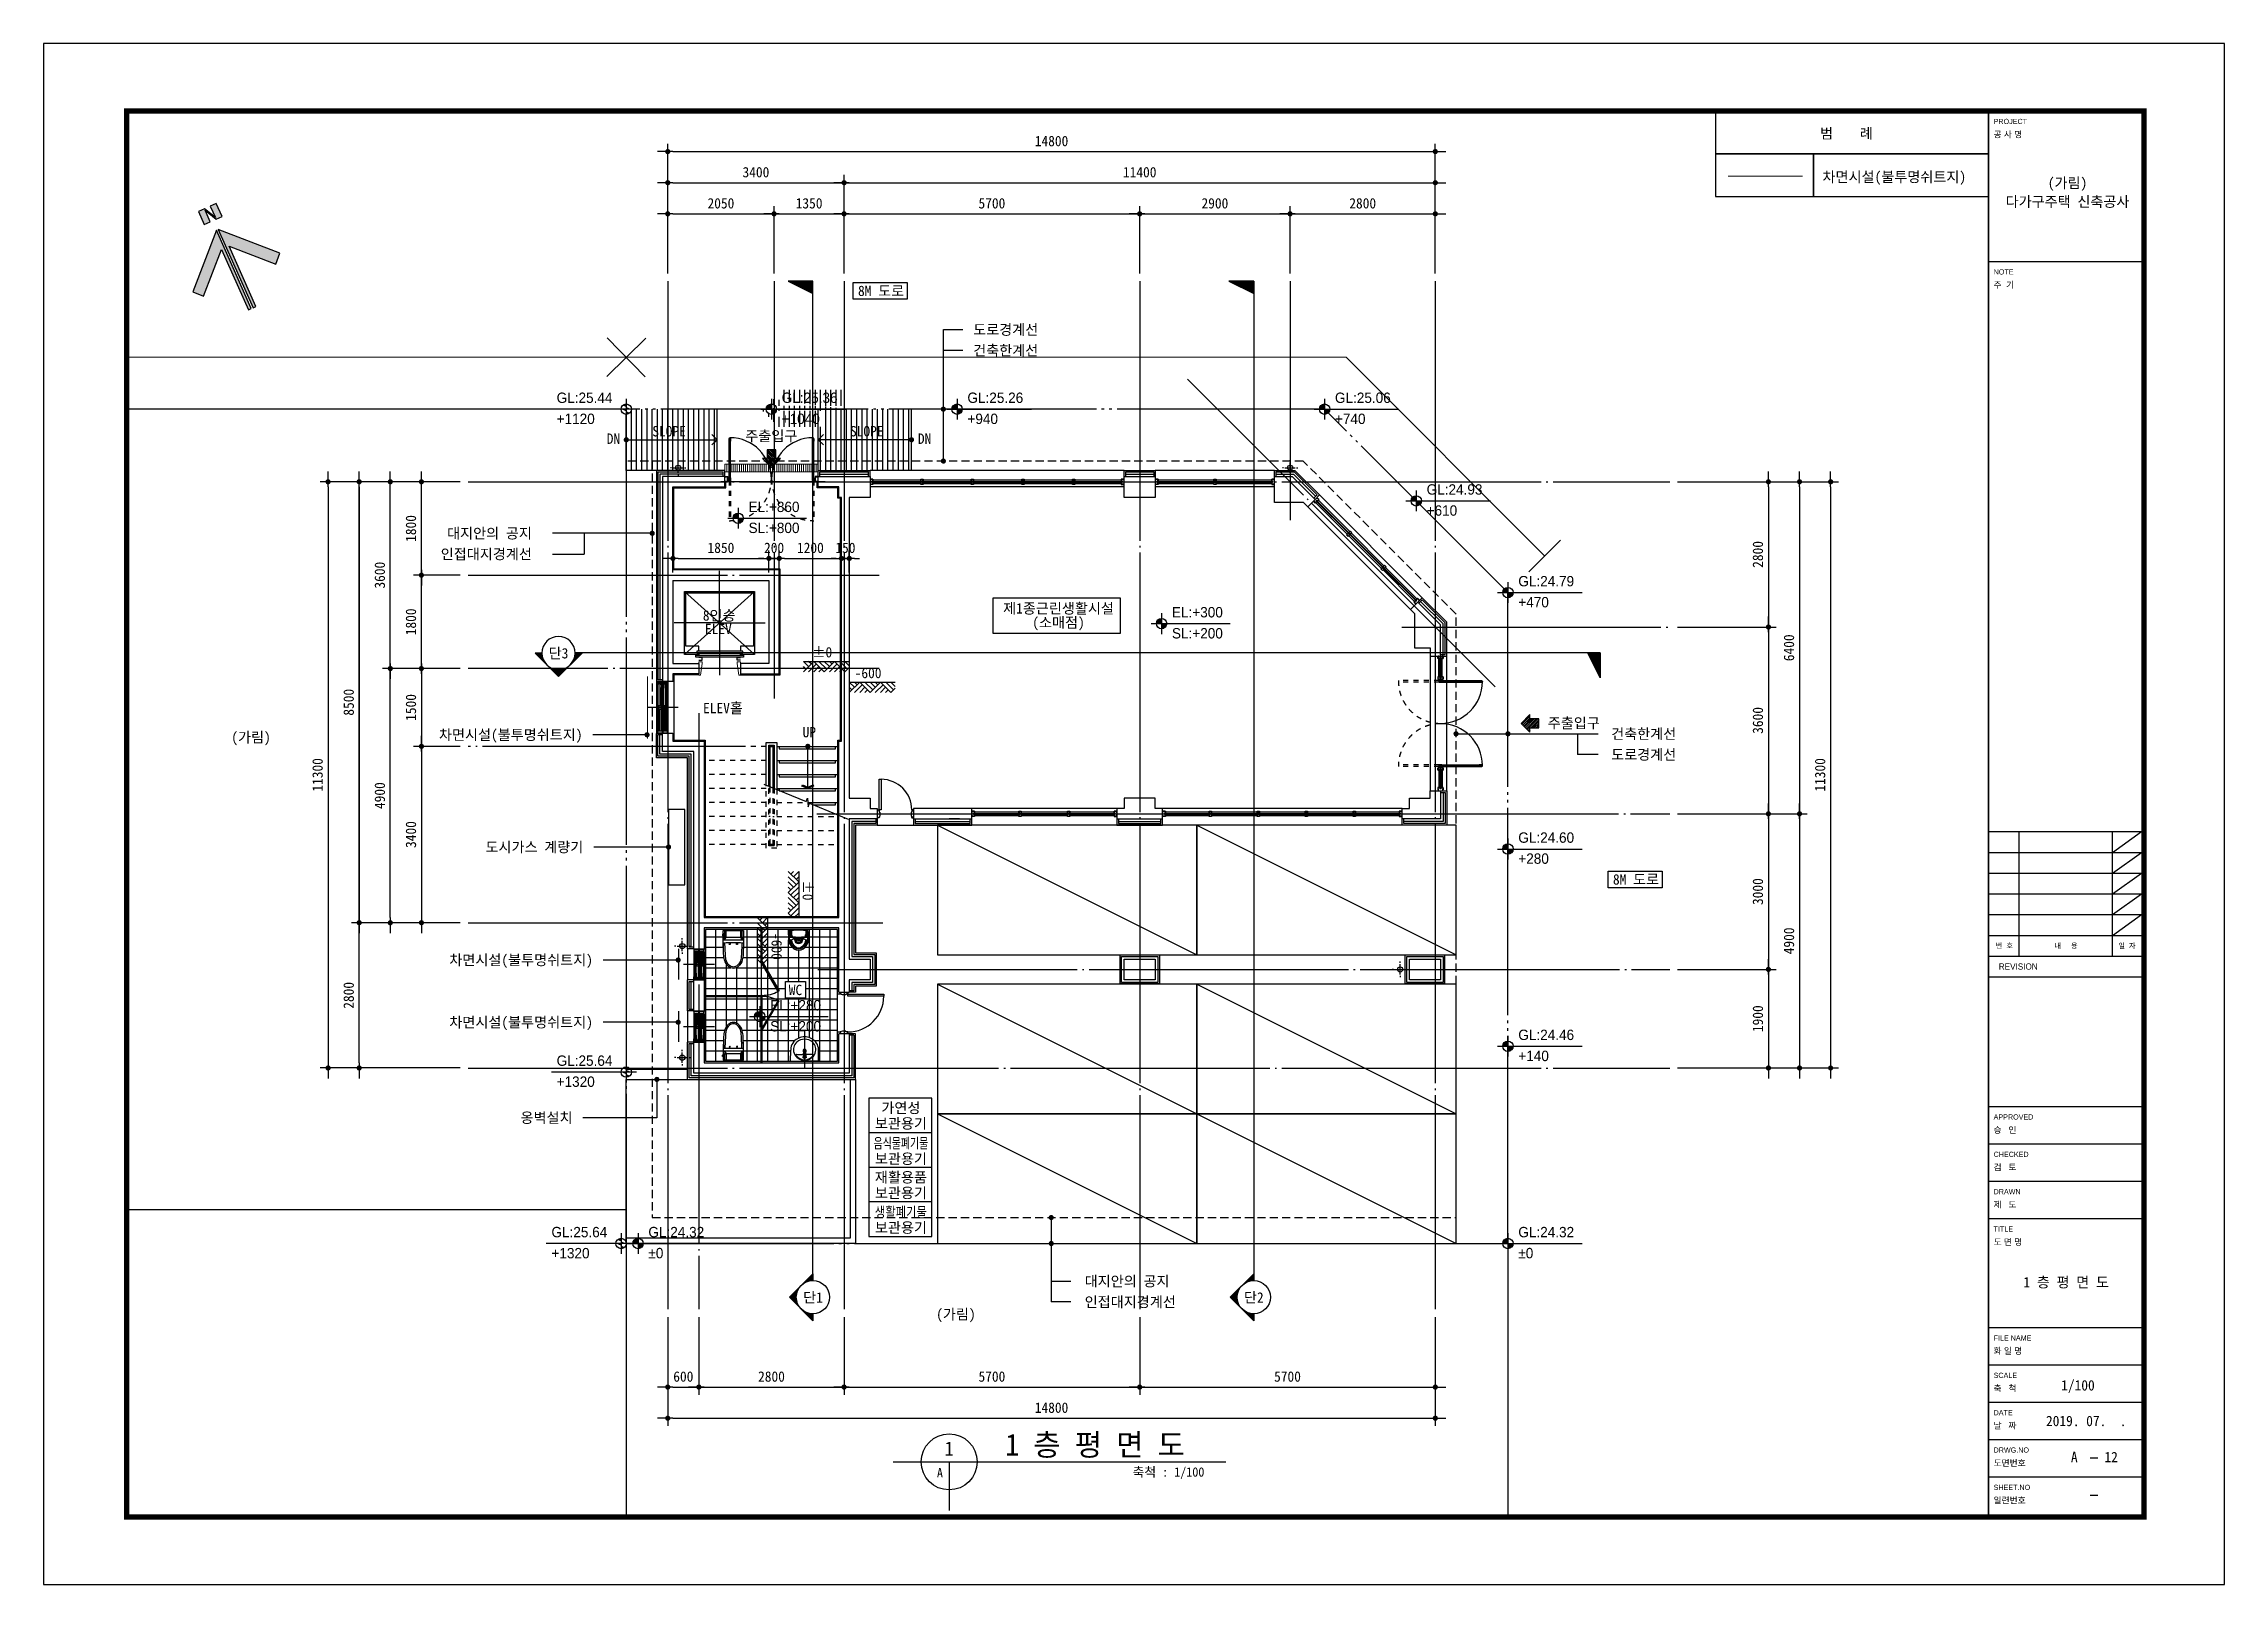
# Model space of a CAD drawing. Header units: millimetres. Extents: x 0 to 42050, y 0 to 29700.
import ezdxf
from ezdxf.enums import TextEntityAlignment as Align

# ---------------------------------------------------------------- set-up
doc = ezdxf.new("R2010")
doc.units = ezdxf.units.MM
doc.header["$LTSCALE"] = 100
for name, pattern in [('ACAD_ISO03W100', [30, 12, -18]), ('CEN', [52.3, 50, -1, 0.3, -1]), ('DIV', [44, 40, -1, 0.5, -1, 0.5, -1]), ('HID', [2, 1, -1]), ('HIDDEN', [2, 1, -1]), ('HIDDEN2', [4.7625, 3.175, -1.5875])]:
    doc.linetypes.add(name, pattern=pattern)
for name, color, linetype in [('1-세부분할', 6, 'Continuous'), ('2SEC', 2, 'Continuous'), ('8', 8, 'Continuous'), ('CEN', 1, 'CEN'), ('COL', 2, 'Continuous'), ('COR', 4, 'Continuous'), ('DOOR', 4, 'Continuous'), ('DOOR-S', 3, 'Continuous'), ('ELE-2', 8, 'Continuous'), ('ETC', 6, 'Continuous'), ('FIN', 6, 'Continuous'), ('FIX', 7, 'Continuous'), ('HAT', 8, 'Continuous'), ('HID', 6, 'HID'), ('LAND', 2, 'DIV'), ('ms_l-도로', 7, 'Continuous'), ('ms_sb-건축한계선', 5, 'HIDDEN'), ('ms_sb-차량출입불허구간', 1, 'Continuous'), ('RXANNOT', 6, 'Continuous'), ('RXDIM', 7, 'Continuous'), ('RXDOOR', 6, 'Continuous'), ('RXDWGTITLE', 1, 'Continuous'), ('RXLEADER', 7, 'Continuous'), ('RXSBTXT', 6, 'Continuous'), ('RXSYMBOL', 7, 'Continuous'), ('SYMBOL', 7, 'Continuous'), ('TEXT', 3, 'Continuous'), ('TOILET', 6, 'Continuous'), ('WAL', 3, 'Continuous'), ('WID', 4, 'Continuous'), ('WID-S', 3, 'Continuous'), ('글씨', 3, 'Continuous'), ('단열재', 8, 'Continuous'), ('마감선', 8, 'Continuous'), ('주차', 6, 'Continuous'), ('획지분할', 1, 'Continuous')]:
    doc.layers.add(name, color=color, linetype=linetype)
for name, color, linetype, lineweight in [('_ELEV', 4, 'Continuous', 0), ('가는선', 5, 'Continuous', 9), ('지단-차량진입불가', 1, 'Continuous', 0)]:
    doc.layers.add(name, color=color, linetype=linetype, lineweight=lineweight)
doc.styles.add('SIM', font='')
doc.styles.add('굴림체', font='')
doc.styles.add('울릉도L', font='')
doc.styles.get('SIM').set_extended_font_data('Gulim')
doc.styles.get('굴림체').set_extended_font_data('GulimChe')
doc.styles.get('울릉도L').set_extended_font_data('hy울릉도l')
doc.dimstyles.new('NDIM 100', dxfattribs={"dimscale": 100, "dimtxt": 2, "dimasz": 1, "dimexe": 1.5, "dimexo": 1.5, "dimgap": 1, "dimtad": 1, "dimdec": 0, "dimtxsty": '굴림체', "dimblk1": '_RXDOT', "dimblk2": '_RXDOT', "dimsah": 1, "dimcen": 3, "dimclrd": 6, "dimclre": 6, "dimclrt": 3, "dimazin": 3, "dimtfac": 1, "dimtdec": 0, "dimtix": 1, "dimtmove": 2, "dimatfit": 3, "dimldrblk": '_RXDOT'})

msp = doc.modelspace()

# ---------------------------------------------------------------- texts
at = {"layer": 'RXANNOT', "color": 3, "style": '굴림체'}
for s, p in [('도로경계선', (17924.1, 24186.5)), ('건축한계선', (17924.1, 23786.5)), ('건축한계선', (30226.2, 16396)), ('도로경계선', (30226.2, 15996)), ('대지안의 공지', (20074.2, 5844.5)), ('인접대지경계선', (20074.2, 5444.5))]:
    msp.add_text(s, height=200, dxfattribs=at).set_placement(p, align=Align.MIDDLE_LEFT)
for s, p in [('대지안의 공지', (9414.4, 20260.9)), ('인접대지경계선', (9414.4, 19860.9))]:
    msp.add_text(s, height=200, dxfattribs=at).set_placement(p, align=Align.MIDDLE_RIGHT)
for s, p in [('주출입구', (29505.5, 16603.4)), ('가연성', (16530.6, 9185.4)), ('보관용기', (16530.6, 8885.4)), ('보관용기', (16530.6, 8205)), ('재활용품', (16530.6, 7846.6)), ('보관용기', (16530.6, 7546.6)), ('보관용기', (16530.6, 6877.4))]:
    msp.add_text(s, height=200, dxfattribs=at).set_placement(p, align=Align.MIDDLE_CENTER)
for s, width, p in [('음식물폐기물', 0.7, (16530.6, 8505)), ('생활폐기물', 0.8, (16530.6, 7177.4))]:
    msp.add_text(s, height=200, dxfattribs=dict(at, width=width)).set_placement(p, align=Align.MIDDLE_CENTER)
at = {"layer": 'RXDWGTITLE', "color": 3, "style": '굴림체'}
msp.add_text('1 층 평 면 도', height=420, dxfattribs=at).set_placement((18540.9, 2481.3))
at = {"layer": 'RXSBTXT', "color": 3, "style": '굴림체'}
msp.add_text('1', height=270, dxfattribs=at).set_placement((17460.9, 2481.3), align=Align.CENTER)
msp.add_text('A', height=180, dxfattribs=at).set_placement((17340.9, 2241.3), align=Align.TOP_RIGHT)
msp.add_text('축척 : 1/100 ', height=180, dxfattribs=at).set_placement((20999.6, 2076.6))
at = {"layer": 'TEXT', "style": '굴림체'}
for s, p in [('(가림)', (39025.6, 27014)), ('다가구주택 신축공사', (39025.6, 26654)), ('8M 도로', (16148.3, 24935.2)), ('제1종근린생활시설', (19569.3, 18813.9)), ('(소매점)', (19569.3, 18541.1)), ('±0', (15012.2, 17968.3)), ('-600', (15897.5, 17568.5)), ('UP', (14764, 16427.7)), ('8M 도로', (30704.9, 13589.8)), ('1 층 평 면 도', (39000, 5825)), ('1/100', (39226.7, 3837.3))]:
    msp.add_text(s, height=200, dxfattribs=at).set_placement(p, align=Align.MIDDLE_CENTER)
at = {"layer": 'TEXT', "color": 3, "linetype": 'ACAD_ISO03W100', "ltscale": 100, "style": '굴림체'}
for s, p in [('SLOPE', (12060, 22228.7)), ('SLOPE', (15873, 22228.7)), ('DN', (10987.4, 22084.8)), ('주출입구', (14031.6, 22137.4)), ('DN', (16987.8, 22084.8))]:
    msp.add_text(s, height=200, dxfattribs=at).set_placement(p, align=Align.MIDDLE_CENTER)
at = {"layer": 'TEXT', "style": '굴림체'}
for s, p in [('8인승', (12711.4, 18677.3)), ('ELEV', (12752.3, 18417.5)), ('ELEV홀', (12716, 16892.7)), ('(가림)', (3619, 16328.2)), ('WC', (14367.6, 11458.4)), ('(가림)', (17211.1, 5206.7))]:
    msp.add_text(s, height=200, dxfattribs=at).set_placement(p, align=Align.MIDDLE_LEFT)
for s, p in [('±0', (14736.3, 13376.7)), ('-600', (14136.3, 12297))]:
    msp.add_text(s, height=200, rotation=270, dxfattribs=at).set_placement(p, align=Align.MIDDLE_CENTER)
msp.add_text('2019. 07.  .', height=200, dxfattribs=at).set_placement((40161.1, 3150), align=Align.MIDDLE_RIGHT)
msp.add_text('A    12', height=200, dxfattribs=at).set_placement((39091, 2355))
at = {"layer": '글씨', "style": '굴림체'}
for s, p in [('범    례', (34253.7, 27870.1)), ('차면시설(불투명쉬트지)', (34301, 27031.4))]:
    msp.add_text(s, height=200, dxfattribs=at).set_placement(p)

# ---------------------------------------------------------------- blocks, each defined once
blk = doc.blocks.new('A$C641937F6')
h = blk.add_hatch(color=256)
h.paths.add_polyline_path([(17.12, 41.85), (19.62, 37), (22.12, 37), (22.12, 42.5), (19.62, 42.5), (19.62, 37.65), (17.12, 42.5), (14.62, 42.5), (14.62, 37), (17.12, 37)])
h.paths.add_polyline_path([(18.75, 0), (19.95, 0), (19.95, 25.44), (33.57, 11.82), (36.75, 15), (18.75, 33)])
h.paths.add_polyline_path([(18, 0), (18, 33), (0, 15), (3.18, 11.82), (16.8, 25.44), (16.8, 0)])
for points in [[(17.12, 41.85), (19.62, 37), (22.12, 37), (22.12, 42.5), (19.62, 42.5), (19.62, 37.65), (17.12, 42.5), (14.62, 42.5), (14.62, 37), (17.12, 37)], [(18, 0), (18, 33), (0, 15), (3.18, 11.82), (16.8, 25.44), (16.8, 0), (18, 0)], [(18.75, 0), (19.95, 0), (19.95, 25.44), (33.57, 11.82), (36.75, 15), (18.75, 33), (18.75, 0)]]:
    blk.add_lwpolyline(points, close=True)
blk = doc.blocks.new('A$C4838202B')
at = {"color": 3}
for p, q in [((750, 510), (810, 510)), ((750, 234.2), (810, 234.2)), ((750, 184.2), (810, 184.2)), ((750, 141), (810, 141)), ((750, 99), (810, 99))]:
    blk.add_line(p, q, dxfattribs=at)
at = {"color": 4}
for p, q in [((750, 290.2), (810, 290.2)), ((761.9, 242.2), (761.9, 290.2)), ((797.9, 242.2), (797.9, 290.2)), ((797.9, 282.2), (809, 290.2)), ((750, 282.2), (810, 282.2)), ((797.9, 274.2), (809, 282.2)), ((750, 274.2), (810, 274.2)), ((797.9, 266.2), (809, 274.2)), ((750, 266.2), (810, 266.2)), ((797.9, 258.2), (809, 266.2)), ((750, 258.2), (810, 258.2)), ((797.9, 250.2), (809, 258.2)), ((750, 250.2), (810, 250.2)), ((750.35, 242.2), (810, 242.2)), ((750, 169.8), (810, 169.8)), ((750, 155.4), (810, 155.4)), ((750, 84.6), (810, 84.6)), ((750, 70.2), (810, 70.2)), ((750, 55.8), (810, 55.8)), ((792.2, 48.6), (789.2, 48.6)), ((750, 41.4), (810, 41.4)), ((792.2, 34.2), (789.2, 34.2))]:
    blk.add_line(p, q, dxfattribs=at)
at = {"color": 2, "const_width": 2}
blk.add_lwpolyline([(32, 26), (810, 26), (810, 568), (32, 568)], close=True, dxfattribs=at)
at = {"color": 2, "const_width": 0.7}
blk.add_lwpolyline([(750, 568), (750, 26)], dxfattribs=at)
at = {"layer": 'DEFPOINTS'}
blk.add_lwpolyline([(0, 0), (841, 0), (841, 594), (0, 594)], close=True, dxfattribs=at)
at = {"color": 3, "style": '울릉도L'}
for s, height, p in [('PROJECT', 2, (752, 564)), ('NOTE', 2, (752, 506)), ('REVISION', 2.4, (754, 238.2)), ('APPROVED', 2, (752, 180.2)), ('CHECKED', 2, (752, 165.8)), ('DRAWN', 2, (752, 151.4)), ('TITLE', 2, (752, 137)), ('FILE NAME', 2, (752, 95)), ('SCALE', 2, (752, 80.6)), ('DATE', 2, (752, 66.2)), ('DRWG.NO', 2, (752, 51.8)), ('SHEET.NO', 2, (752, 37.4))]:
    blk.add_text(s, height=height, dxfattribs=at).set_placement(p, align=Align.MIDDLE_LEFT)
at = {"color": 6, "style": '울릉도L'}
for s, p in [('공 사 명', (752, 559)), ('주  기', (752, 501)), ('승   인', (752, 175.2)), ('검   토', (752, 160.8)), ('제   도', (752, 146.4)), ('도 면 명', (752, 132)), ('화 일 명', (752, 90)), ('축   척', (752, 75.6)), ('날   짜', (752, 61.2)), ('도면번호', (752, 46.8)), ('일련번호', (752, 32.4))]:
    blk.add_text(s, height=2.4, dxfattribs=at).set_placement(p, align=Align.MIDDLE_LEFT)
for s, p in [('번  호', (756.13, 246.2)), ('내     용', (779.9, 246.2)), ('일  자', (803.45, 246.2))]:
    blk.add_text(s, height=2, dxfattribs=at).set_placement(p, align=Align.MIDDLE_CENTER)
blk = doc.blocks.new('EWRGWJET')
at = {"layer": '주차'}
blk.add_line((0, 0), (2500, -5000), dxfattribs=at)
blk.add_lwpolyline([(0, 0), (2500, 0), (2500, -5000), (0, -5000)], close=True, dxfattribs=at)
blk = doc.blocks.new('_RXDOT')
at = {"color": 0, "linetype": 'ByBlock'}
blk.add_line((-1, 0), (2, 0), dxfattribs=at)
at = {"color": 0, "linetype": 'ByBlock', "const_width": 0.5}
blk.add_lwpolyline([(-0.25, 0, 1), (0.25, 0, 1)], format="xyb", close=True, dxfattribs=at)
blk = doc.blocks.new('*D18')
at = {"layer": 'DEFPOINTS', "color": 0, "transparency": 16777216}
for p in [(15435, 26419), (14085, 25119), (15435, 25119)]:
    blk.add_point(p, dxfattribs=at)
at = {"layer": 'RXDIM', "color": 6, "lineweight": -2, "transparency": 16777216}
for p, q in [((14085, 25269), (14085, 26569)), ((15435, 25269), (15435, 26569)), ((14185, 26419), (15335, 26419))]:
    blk.add_line(p, q, dxfattribs=at)
at = {"layer": 'RXDIM', "color": 6, "lineweight": -2, "transparency": 16777216, "xscale": 100, "yscale": 100, "zscale": 100, "rotation": 180}
blk.add_blockref('_RXDOT', (14085, 26419), dxfattribs=at)
at = {"layer": 'RXDIM', "color": 6, "lineweight": -2, "transparency": 16777216, "xscale": 100, "yscale": 100, "zscale": 100}
blk.add_blockref('_RXDOT', (15435, 26419), dxfattribs=at)
at = {"layer": 'RXDIM', "color": 3, "transparency": 16777216, "insert": (14760, 26621), "char_height": 200, "attachment_point": 5, "style": '굴림체'}
blk.add_mtext('\\A1;1350', dxfattribs=at)
blk = doc.blocks.new('*D19')
at = {"layer": 'DEFPOINTS', "color": 0, "transparency": 16777216}
for p in [(15435, 27019), (12035, 25119), (15435, 25119)]:
    blk.add_point(p, dxfattribs=at)
at = {"layer": 'RXDIM', "color": 6, "lineweight": -2, "transparency": 16777216}
for p, q in [((12035, 25269), (12035, 27169)), ((12135, 27019), (15335, 27019)), ((15435, 25269), (15435, 27169))]:
    blk.add_line(p, q, dxfattribs=at)
at = {"layer": 'RXDIM', "color": 6, "lineweight": -2, "transparency": 16777216, "xscale": 100, "yscale": 100, "zscale": 100, "rotation": 180}
blk.add_blockref('_RXDOT', (12035, 27019), dxfattribs=at)
at = {"layer": 'RXDIM', "color": 6, "lineweight": -2, "transparency": 16777216, "xscale": 100, "yscale": 100, "zscale": 100}
blk.add_blockref('_RXDOT', (15435, 27019), dxfattribs=at)
at = {"layer": 'RXDIM', "color": 3, "transparency": 16777216, "insert": (13735, 27221), "char_height": 200, "attachment_point": 5, "style": '굴림체'}
blk.add_mtext('\\A1;3400', dxfattribs=at)
blk = doc.blocks.new('*D20')
at = {"layer": 'DEFPOINTS', "color": 0, "transparency": 16777216}
for p in [(26835, 27019), (15435, 25119), (26835, 25119)]:
    blk.add_point(p, dxfattribs=at)
at = {"layer": 'RXDIM', "color": 6, "lineweight": -2, "transparency": 16777216}
for p, q in [((15435, 25269), (15435, 27169)), ((15535, 27019), (26735, 27019)), ((26835, 25269), (26835, 27169))]:
    blk.add_line(p, q, dxfattribs=at)
at = {"layer": 'RXDIM', "color": 6, "lineweight": -2, "transparency": 16777216, "xscale": 100, "yscale": 100, "zscale": 100, "rotation": 180}
blk.add_blockref('_RXDOT', (15435, 27019), dxfattribs=at)
at = {"layer": 'RXDIM', "color": 6, "lineweight": -2, "transparency": 16777216, "xscale": 100, "yscale": 100, "zscale": 100}
blk.add_blockref('_RXDOT', (26835, 27019), dxfattribs=at)
at = {"layer": 'RXDIM', "color": 3, "transparency": 16777216, "insert": (21135, 27221), "char_height": 200, "attachment_point": 5, "style": '굴림체'}
blk.add_mtext('\\A1;11400', dxfattribs=at)
blk = doc.blocks.new('*D21')
at = {"layer": 'DEFPOINTS', "color": 0, "transparency": 16777216}
for p in [(26835, 26419), (24035, 25119), (26835, 25119)]:
    blk.add_point(p, dxfattribs=at)
at = {"layer": 'RXDIM', "color": 6, "lineweight": -2, "transparency": 16777216}
for p, q in [((24035, 25269), (24035, 26569)), ((26835, 25269), (26835, 26569)), ((24135, 26419), (26735, 26419))]:
    blk.add_line(p, q, dxfattribs=at)
at = {"layer": 'RXDIM', "color": 6, "lineweight": -2, "transparency": 16777216, "xscale": 100, "yscale": 100, "zscale": 100, "rotation": 180}
blk.add_blockref('_RXDOT', (24035, 26419), dxfattribs=at)
at = {"layer": 'RXDIM', "color": 6, "lineweight": -2, "transparency": 16777216, "xscale": 100, "yscale": 100, "zscale": 100}
blk.add_blockref('_RXDOT', (26835, 26419), dxfattribs=at)
at = {"layer": 'RXDIM', "color": 3, "transparency": 16777216, "insert": (25435, 26621), "char_height": 200, "attachment_point": 5, "style": '굴림체'}
blk.add_mtext('\\A1;2800', dxfattribs=at)
blk = doc.blocks.new('*D22')
at = {"layer": 'DEFPOINTS', "color": 0, "transparency": 16777216}
for p in [(26835, 27619), (12035, 25119), (26835, 25119)]:
    blk.add_point(p, dxfattribs=at)
at = {"layer": 'RXDIM', "color": 6, "lineweight": -2, "transparency": 16777216}
for p, q in [((12035, 25269), (12035, 27769)), ((26835, 25269), (26835, 27769)), ((12135, 27619), (26735, 27619))]:
    blk.add_line(p, q, dxfattribs=at)
at = {"layer": 'RXDIM', "color": 6, "lineweight": -2, "transparency": 16777216, "xscale": 100, "yscale": 100, "zscale": 100, "rotation": 180}
blk.add_blockref('_RXDOT', (12035, 27619), dxfattribs=at)
at = {"layer": 'RXDIM', "color": 6, "lineweight": -2, "transparency": 16777216, "xscale": 100, "yscale": 100, "zscale": 100}
blk.add_blockref('_RXDOT', (26835, 27619), dxfattribs=at)
at = {"layer": 'RXDIM', "color": 3, "transparency": 16777216, "insert": (19435, 27821), "char_height": 200, "attachment_point": 5, "style": '굴림체'}
blk.add_mtext('\\A1;14800', dxfattribs=at)
blk = doc.blocks.new('*D23')
at = {"layer": 'DEFPOINTS', "color": 0, "transparency": 16777216}
for p in [(21135, 26419), (15435, 25119), (21135, 25119)]:
    blk.add_point(p, dxfattribs=at)
at = {"layer": 'RXDIM', "color": 6, "lineweight": -2, "transparency": 16777216}
for p, q in [((15435, 25269), (15435, 26569)), ((21135, 25269), (21135, 26569)), ((15535, 26419), (21035, 26419))]:
    blk.add_line(p, q, dxfattribs=at)
at = {"layer": 'RXDIM', "color": 6, "lineweight": -2, "transparency": 16777216, "xscale": 100, "yscale": 100, "zscale": 100, "rotation": 180}
blk.add_blockref('_RXDOT', (15435, 26419), dxfattribs=at)
at = {"layer": 'RXDIM', "color": 6, "lineweight": -2, "transparency": 16777216, "xscale": 100, "yscale": 100, "zscale": 100}
blk.add_blockref('_RXDOT', (21135, 26419), dxfattribs=at)
at = {"layer": 'RXDIM', "color": 3, "transparency": 16777216, "insert": (18285, 26621), "char_height": 200, "attachment_point": 5, "style": '굴림체'}
blk.add_mtext('\\A1;5700', dxfattribs=at)
blk = doc.blocks.new('*D24')
at = {"layer": 'DEFPOINTS', "color": 0, "transparency": 16777216}
for p in [(24035, 26419), (21135, 25119), (24035, 25119)]:
    blk.add_point(p, dxfattribs=at)
at = {"layer": 'RXDIM', "color": 6, "lineweight": -2, "transparency": 16777216}
for p, q in [((21135, 25269), (21135, 26569)), ((24035, 25269), (24035, 26569)), ((21235, 26419), (23935, 26419))]:
    blk.add_line(p, q, dxfattribs=at)
at = {"layer": 'RXDIM', "color": 6, "lineweight": -2, "transparency": 16777216, "xscale": 100, "yscale": 100, "zscale": 100, "rotation": 180}
blk.add_blockref('_RXDOT', (21135, 26419), dxfattribs=at)
at = {"layer": 'RXDIM', "color": 6, "lineweight": -2, "transparency": 16777216, "xscale": 100, "yscale": 100, "zscale": 100}
blk.add_blockref('_RXDOT', (24035, 26419), dxfattribs=at)
at = {"layer": 'RXDIM', "color": 3, "transparency": 16777216, "insert": (22585, 26621), "char_height": 200, "attachment_point": 5, "style": '굴림체'}
blk.add_mtext('\\A1;2900', dxfattribs=at)
blk = doc.blocks.new('*D25')
at = {"layer": 'DEFPOINTS', "color": 0, "transparency": 16777216}
for p in [(8185, 21254), (6085, 12754), (8185, 12754)]:
    blk.add_point(p, dxfattribs=at)
at = {"layer": 'RXDIM', "color": 6, "lineweight": -2, "transparency": 16777216}
for p, q in [((8035, 21254), (5935, 21254)), ((6085, 21154), (6085, 12854)), ((8035, 12754), (5935, 12754))]:
    blk.add_line(p, q, dxfattribs=at)
at = {"layer": 'RXDIM', "color": 6, "lineweight": -2, "transparency": 16777216, "xscale": 100, "yscale": 100, "zscale": 100}
for p, rotation in [((6085, 21254), 90), ((6085, 12754), 270)]:
    blk.add_blockref('_RXDOT', p, dxfattribs=dict(at, rotation=rotation))
at = {"layer": 'RXDIM', "color": 3, "transparency": 16777216, "insert": (5883, 17004), "char_height": 200, "attachment_point": 5, "rotation": 90, "style": '굴림체'}
blk.add_mtext('\\A1;8500', dxfattribs=at)
blk = doc.blocks.new('*D26')
at = {"layer": 'DEFPOINTS', "color": 0, "transparency": 16777216}
for p in [(6085, 12754), (8185, 12754), (8185, 9954)]:
    blk.add_point(p, dxfattribs=at)
at = {"layer": 'RXDIM', "color": 6, "lineweight": -2, "transparency": 16777216}
for p, q in [((8035, 12754), (5935, 12754)), ((6085, 10054), (6085, 12654)), ((8035, 9954), (5935, 9954))]:
    blk.add_line(p, q, dxfattribs=at)
at = {"layer": 'RXDIM', "color": 6, "lineweight": -2, "transparency": 16777216, "xscale": 100, "yscale": 100, "zscale": 100}
for p, rotation in [((6085, 12754), 90), ((6085, 9954), 270)]:
    blk.add_blockref('_RXDOT', p, dxfattribs=dict(at, rotation=rotation))
at = {"layer": 'RXDIM', "color": 3, "transparency": 16777216, "insert": (5883, 11354), "char_height": 200, "attachment_point": 5, "rotation": 90, "style": '굴림체'}
blk.add_mtext('\\A1;2800', dxfattribs=at)
blk = doc.blocks.new('*D27')
at = {"layer": 'DEFPOINTS', "color": 0, "transparency": 16777216}
for p in [(6685, 17654), (8185, 17654), (8185, 12754)]:
    blk.add_point(p, dxfattribs=at)
at = {"layer": 'RXDIM', "color": 6, "lineweight": -2, "transparency": 16777216}
for p, q in [((8035, 17654), (6535, 17654)), ((6685, 12854), (6685, 17554)), ((8035, 12754), (6535, 12754))]:
    blk.add_line(p, q, dxfattribs=at)
at = {"layer": 'RXDIM', "color": 6, "lineweight": -2, "transparency": 16777216, "xscale": 100, "yscale": 100, "zscale": 100}
for p, rotation in [((6685, 17654), 90), ((6685, 12754), 270)]:
    blk.add_blockref('_RXDOT', p, dxfattribs=dict(at, rotation=rotation))
at = {"layer": 'RXDIM', "color": 3, "transparency": 16777216, "insert": (6483, 15204), "char_height": 200, "attachment_point": 5, "rotation": 90, "style": '굴림체'}
blk.add_mtext('\\A1;4900', dxfattribs=at)
blk = doc.blocks.new('*D28')
at = {"layer": 'DEFPOINTS', "color": 0, "transparency": 16777216}
for p in [(7285, 19454), (8185, 19454), (8185, 17654)]:
    blk.add_point(p, dxfattribs=at)
at = {"layer": 'RXDIM', "color": 6, "lineweight": -2, "transparency": 16777216}
for p, q in [((8035, 19454), (7135, 19454)), ((7285, 17754), (7285, 19354)), ((8035, 17654), (7135, 17654))]:
    blk.add_line(p, q, dxfattribs=at)
at = {"layer": 'RXDIM', "color": 6, "lineweight": -2, "transparency": 16777216, "xscale": 100, "yscale": 100, "zscale": 100}
for p, rotation in [((7285, 19454), 90), ((7285, 17654), 270)]:
    blk.add_blockref('_RXDOT', p, dxfattribs=dict(at, rotation=rotation))
at = {"layer": 'RXDIM', "color": 3, "transparency": 16777216, "insert": (7083, 18554), "char_height": 200, "attachment_point": 5, "rotation": 90, "style": '굴림체'}
blk.add_mtext('\\A1;1800', dxfattribs=at)
blk = doc.blocks.new('*D29')
at = {"layer": 'DEFPOINTS', "color": 0, "transparency": 16777216}
for p in [(7285, 21254), (8185, 21254), (8185, 19454)]:
    blk.add_point(p, dxfattribs=at)
at = {"layer": 'RXDIM', "color": 6, "lineweight": -2, "transparency": 16777216}
for p, q in [((8035, 21254), (7135, 21254)), ((7285, 19554), (7285, 21154)), ((8035, 19454), (7135, 19454))]:
    blk.add_line(p, q, dxfattribs=at)
at = {"layer": 'RXDIM', "color": 6, "lineweight": -2, "transparency": 16777216, "xscale": 100, "yscale": 100, "zscale": 100}
for p, rotation in [((7285, 21254), 90), ((7285, 19454), 270)]:
    blk.add_blockref('_RXDOT', p, dxfattribs=dict(at, rotation=rotation))
at = {"layer": 'RXDIM', "color": 3, "transparency": 16777216, "insert": (7083, 20354), "char_height": 200, "attachment_point": 5, "rotation": 90, "style": '굴림체'}
blk.add_mtext('\\A1;1800', dxfattribs=at)
blk = doc.blocks.new('*D30')
at = {"layer": 'DEFPOINTS', "color": 0, "transparency": 16777216}
for p in [(6085, 21254), (8185, 21254), (8185, 12754)]:
    blk.add_point(p, dxfattribs=at)
at = {"layer": 'RXDIM', "color": 6, "lineweight": -2, "transparency": 16777216}
for p, q in [((8035, 21254), (5935, 21254)), ((6085, 12854), (6085, 21154)), ((8035, 12754), (5935, 12754))]:
    blk.add_line(p, q, dxfattribs=at)
at = {"layer": 'RXDIM', "color": 6, "lineweight": -2, "transparency": 16777216, "xscale": 100, "yscale": 100, "zscale": 100}
for p, rotation in [((6085, 21254), 90), ((6085, 12754), 270)]:
    blk.add_blockref('_RXDOT', p, dxfattribs=dict(at, rotation=rotation))
at = {"layer": 'RXDIM', "color": 3, "transparency": 16777216, "insert": (5883, 17004), "char_height": 200, "attachment_point": 5, "rotation": 90, "style": '굴림체'}
blk.add_mtext('\\A1;8500', dxfattribs=at)
blk = doc.blocks.new('*D31')
at = {"layer": 'DEFPOINTS', "color": 0, "transparency": 16777216}
for p in [(8185, 21254), (5485, 9954), (8185, 9954)]:
    blk.add_point(p, dxfattribs=at)
at = {"layer": 'RXDIM', "color": 6, "lineweight": -2, "transparency": 16777216}
for p, q in [((8035, 21254), (5335, 21254)), ((5485, 21154), (5485, 10054)), ((8035, 9954), (5335, 9954))]:
    blk.add_line(p, q, dxfattribs=at)
at = {"layer": 'RXDIM', "color": 6, "lineweight": -2, "transparency": 16777216, "xscale": 100, "yscale": 100, "zscale": 100}
for p, rotation in [((5485, 21254), 90), ((5485, 9954), 270)]:
    blk.add_blockref('_RXDOT', p, dxfattribs=dict(at, rotation=rotation))
at = {"layer": 'RXDIM', "color": 3, "transparency": 16777216, "insert": (5283, 15604), "char_height": 200, "attachment_point": 5, "rotation": 90, "style": '굴림체'}
blk.add_mtext('\\A1;11300', dxfattribs=at)
blk = doc.blocks.new('*D32')
at = {"layer": 'DEFPOINTS', "color": 0, "transparency": 16777216}
for p in [(8185, 17654), (7285, 16154), (8185, 16154)]:
    blk.add_point(p, dxfattribs=at)
at = {"layer": 'RXDIM', "color": 6, "lineweight": -2, "transparency": 16777216}
for p, q in [((8035, 17654), (7135, 17654)), ((7285, 17554), (7285, 16254)), ((8035, 16154), (7135, 16154))]:
    blk.add_line(p, q, dxfattribs=at)
at = {"layer": 'RXDIM', "color": 6, "lineweight": -2, "transparency": 16777216, "xscale": 100, "yscale": 100, "zscale": 100}
for p, rotation in [((7285, 17654), 90), ((7285, 16154), 270)]:
    blk.add_blockref('_RXDOT', p, dxfattribs=dict(at, rotation=rotation))
at = {"layer": 'RXDIM', "color": 3, "transparency": 16777216, "insert": (7083, 16904), "char_height": 200, "attachment_point": 5, "rotation": 90, "style": '굴림체'}
blk.add_mtext('\\A1;1500', dxfattribs=at)
blk = doc.blocks.new('*D33')
at = {"layer": 'DEFPOINTS', "color": 0, "transparency": 16777216}
for p in [(8185, 16154), (7285, 12754), (8185, 12754)]:
    blk.add_point(p, dxfattribs=at)
at = {"layer": 'RXDIM', "color": 6, "lineweight": -2, "transparency": 16777216}
for p, q in [((8035, 16154), (7135, 16154)), ((7285, 16054), (7285, 12854)), ((8035, 12754), (7135, 12754))]:
    blk.add_line(p, q, dxfattribs=at)
at = {"layer": 'RXDIM', "color": 6, "lineweight": -2, "transparency": 16777216, "xscale": 100, "yscale": 100, "zscale": 100}
for p, rotation in [((7285, 16154), 90), ((7285, 12754), 270)]:
    blk.add_blockref('_RXDOT', p, dxfattribs=dict(at, rotation=rotation))
at = {"layer": 'RXDIM', "color": 3, "transparency": 16777216, "insert": (7083, 14454), "char_height": 200, "attachment_point": 5, "rotation": 90, "style": '굴림체'}
blk.add_mtext('\\A1;3400', dxfattribs=at)
blk = doc.blocks.new('*D34')
at = {"layer": 'DEFPOINTS', "color": 0, "transparency": 16777216}
for p in [(31358, 21254), (31358, 18454), (33258, 18454)]:
    blk.add_point(p, dxfattribs=at)
at = {"layer": 'RXDIM', "color": 6, "lineweight": -2, "transparency": 16777216}
for p, q in [((31508, 21254), (33408, 21254)), ((33258, 21154), (33258, 18554)), ((31508, 18454), (33408, 18454))]:
    blk.add_line(p, q, dxfattribs=at)
at = {"layer": 'RXDIM', "color": 6, "lineweight": -2, "transparency": 16777216, "xscale": 100, "yscale": 100, "zscale": 100}
for p, rotation in [((33258, 21254), 90), ((33258, 18454), 270)]:
    blk.add_blockref('_RXDOT', p, dxfattribs=dict(at, rotation=rotation))
at = {"layer": 'RXDIM', "color": 3, "transparency": 16777216, "insert": (33055, 19854), "char_height": 200, "attachment_point": 5, "rotation": 90, "style": '굴림체'}
blk.add_mtext('\\A1;2800', dxfattribs=at)
blk = doc.blocks.new('*D35')
at = {"layer": 'DEFPOINTS', "color": 0, "transparency": 16777216}
for p in [(31358, 18454), (31358, 14854), (33258, 14854)]:
    blk.add_point(p, dxfattribs=at)
at = {"layer": 'RXDIM', "color": 6, "lineweight": -2, "transparency": 16777216}
for p, q in [((31508, 18454), (33408, 18454)), ((33258, 18354), (33258, 14954)), ((31508, 14854), (33408, 14854))]:
    blk.add_line(p, q, dxfattribs=at)
at = {"layer": 'RXDIM', "color": 6, "lineweight": -2, "transparency": 16777216, "xscale": 100, "yscale": 100, "zscale": 100}
for p, rotation in [((33258, 18454), 90), ((33258, 14854), 270)]:
    blk.add_blockref('_RXDOT', p, dxfattribs=dict(at, rotation=rotation))
at = {"layer": 'RXDIM', "color": 3, "transparency": 16777216, "insert": (33055, 16654), "char_height": 200, "attachment_point": 5, "rotation": 90, "style": '굴림체'}
blk.add_mtext('\\A1;3600', dxfattribs=at)
blk = doc.blocks.new('*D36')
at = {"layer": 'DEFPOINTS', "color": 0, "transparency": 16777216}
for p in [(31358, 21254), (31358, 14854), (33858, 14854)]:
    blk.add_point(p, dxfattribs=at)
at = {"layer": 'RXDIM', "color": 6, "lineweight": -2, "transparency": 16777216}
for p, q in [((31508, 21254), (34008, 21254)), ((33858, 21154), (33858, 14954)), ((31508, 14854), (34008, 14854))]:
    blk.add_line(p, q, dxfattribs=at)
at = {"layer": 'RXDIM', "color": 6, "lineweight": -2, "transparency": 16777216, "xscale": 100, "yscale": 100, "zscale": 100}
for p, rotation in [((33858, 21254), 90), ((33858, 14854), 270)]:
    blk.add_blockref('_RXDOT', p, dxfattribs=dict(at, rotation=rotation))
at = {"layer": 'RXDIM', "color": 3, "transparency": 16777216, "insert": (33655, 18054), "char_height": 200, "attachment_point": 5, "rotation": 90, "style": '굴림체'}
blk.add_mtext('\\A1;6400', dxfattribs=at)
blk = doc.blocks.new('*D37')
at = {"layer": 'DEFPOINTS', "color": 0, "transparency": 16777216}
for p in [(31358, 14854), (31358, 11854), (33258, 11854)]:
    blk.add_point(p, dxfattribs=at)
at = {"layer": 'RXDIM', "color": 6, "lineweight": -2, "transparency": 16777216}
for p, q in [((31508, 14854), (33408, 14854)), ((33258, 14754), (33258, 11954)), ((31508, 11854), (33408, 11854))]:
    blk.add_line(p, q, dxfattribs=at)
at = {"layer": 'RXDIM', "color": 6, "lineweight": -2, "transparency": 16777216, "xscale": 100, "yscale": 100, "zscale": 100}
for p, rotation in [((33258, 14854), 90), ((33258, 11854), 270)]:
    blk.add_blockref('_RXDOT', p, dxfattribs=dict(at, rotation=rotation))
at = {"layer": 'RXDIM', "color": 3, "transparency": 16777216, "insert": (33055, 13354), "char_height": 200, "attachment_point": 5, "rotation": 90, "style": '굴림체'}
blk.add_mtext('\\A1;3000', dxfattribs=at)
blk = doc.blocks.new('*D38')
at = {"layer": 'DEFPOINTS', "color": 0, "transparency": 16777216}
for p in [(31358, 11854), (31358, 9954), (33258, 9954)]:
    blk.add_point(p, dxfattribs=at)
at = {"layer": 'RXDIM', "color": 6, "lineweight": -2, "transparency": 16777216}
for p, q in [((31508, 11854), (33408, 11854)), ((33258, 11754), (33258, 10054)), ((31508, 9954), (33408, 9954))]:
    blk.add_line(p, q, dxfattribs=at)
at = {"layer": 'RXDIM', "color": 6, "lineweight": -2, "transparency": 16777216, "xscale": 100, "yscale": 100, "zscale": 100}
for p, rotation in [((33258, 11854), 90), ((33258, 9954), 270)]:
    blk.add_blockref('_RXDOT', p, dxfattribs=dict(at, rotation=rotation))
at = {"layer": 'RXDIM', "color": 3, "transparency": 16777216, "insert": (33055, 10904), "char_height": 200, "attachment_point": 5, "rotation": 90, "style": '굴림체'}
blk.add_mtext('\\A1;1900', dxfattribs=at)
blk = doc.blocks.new('*D39')
at = {"layer": 'DEFPOINTS', "color": 0, "transparency": 16777216}
for p in [(31358, 21254), (31358, 9954), (34458, 9954)]:
    blk.add_point(p, dxfattribs=at)
at = {"layer": 'RXDIM', "color": 6, "lineweight": -2, "transparency": 16777216}
for p, q in [((31508, 21254), (34608, 21254)), ((34458, 21154), (34458, 10054)), ((31508, 9954), (34608, 9954))]:
    blk.add_line(p, q, dxfattribs=at)
at = {"layer": 'RXDIM', "color": 6, "lineweight": -2, "transparency": 16777216, "xscale": 100, "yscale": 100, "zscale": 100}
for p, rotation in [((34458, 21254), 90), ((34458, 9954), 270)]:
    blk.add_blockref('_RXDOT', p, dxfattribs=dict(at, rotation=rotation))
at = {"layer": 'RXDIM', "color": 3, "transparency": 16777216, "insert": (34255, 15604), "char_height": 200, "attachment_point": 5, "rotation": 90, "style": '굴림체'}
blk.add_mtext('\\A1;11300', dxfattribs=at)
blk = doc.blocks.new('A$C6C4B2DC3')
at = {"layer": 'TOILET'}
for p, q in [((180, 107), (180, 283)), ((180, 254), (180, 254)), ((180, 240), (180, 240)), ((180, 150), (180, 150)), ((180, 136), (180, 136))]:
    blk.add_line(p, q, dxfattribs=at)
blk.add_lwpolyline([(370, 285, 0.136931), (250, 378, 0.010298), (247, 379, 0.054154), (148, 390, 0.041277), (78, 384, 0.254072), (72, 380, -0.286796), (68, 378, 0.006367), (0, 373), (0, 17, 0.006367), (68, 13, -0.286796), (72, 10, 0.254072), (78, 6, 0.041277), (148, 0, 0.054154), (247, 11, 0.010298), (250, 12, 0.136931), (370, 105, 0.333333)], format="xyb", close=True, dxfattribs=at)
for points in [[(0, 352), (146, 352, -0.051267), (156, 271, -0.009564), (156, 119, -0.051267), (146, 38), (0, 38)], [(0, 43), (137, 43, 0.02263), (143, 77, 0.014751), (143, 313, 0.02263), (137, 347), (0, 347)], [(0, 332), (103, 332, -0.284923), (106, 330, 0.284913), (119, 322), (142, 322)], [(0, 58), (103, 58, 0.284923), (106, 60, -0.284913), (119, 68), (142, 68)], [(202, 40, -0.503747), (193, 24, -0.026228), (145, 20, 0.062447), (159, 118, 0.009564), (159, 272, 0.062447), (145, 370, -0.026228), (193, 366, -0.503747), (202, 350)], [(202, 40, -0.109161), (174, 167), (174, 223, -0.109161), (202, 350)], [(180, 270, -0.196686), (255, 243, -0.442182), (255, 147, -0.196686), (180, 120, -0.196686)], [(180, 265, -0.197189), (251, 239, -0.442182), (251, 151, -0.197189), (180, 125, -0.197189)], [(180, 254, -0.188862), (241, 233, -0.086497), (248, 225, -0.268525), (248, 165, -0.086497), (241, 157, -0.188862), (180, 136, -0.188862)], [(180, 240, -0.104015), (209, 237, -0.230379), (219, 227, -0.165284), (219, 163, -0.230379), (209, 153, -0.104015), (180, 150, -0.104015)], [(193, 329), (199, 328, -0.228865), (349, 239, -0.299557), (349, 151, -0.228865), (199, 62), (193, 61)], [(199, 343, -0.273205), (242, 357, -0.132633), (352, 271, -0.334032), (352, 119, -0.132633), (242, 33, -0.273205), (199, 47, -0.273205)], [(204, 348, -0.298389), (360, 228, -0.168785), (360, 162, -0.298389), (204, 42, -0.298389)]]:
    blk.add_lwpolyline(points, format="xyb", dxfattribs=at)
blk.add_lwpolyline([(0, 61), (10, 64), (10, 98), (5, 100), (5, 290), (10, 292), (10, 326), (0, 329)], dxfattribs=at)
for centre, radius, start, end in [((73, -680), 1052, 86.0501, 93.9499), ((73, 1070), 1052, 266.0501, 273.9499), ((180, 195), 24, 270, 90), ((180, 195), 15, 270, 90), ((236, 305), 75.2, 81.9116, 125.2316), ((236, 85), 75.2, 234.7684, 278.0884)]:
    blk.add_arc(centre, radius, start, end, dxfattribs=at)
blk = doc.blocks.new('ertkjelrky')
at = {"layer": 'LAND'}
blk.add_lwpolyline([(17000, -3536), (13464, 0), (0, 0), (0, -15436), (0, -16083), (17000, -16083)], close=True, dxfattribs=at)
at = {"layer": 'ms_sb-건축한계선', "linetype": 'HIDDEN2', "ltscale": 0.5}
for points in [[(16000, -16083), (16000, -3950), (13050, -1000), (0, -1000)], [(500, -1000), (500, -15583), (16000, -15583)]]:
    blk.add_lwpolyline(points, dxfattribs=at)
blk = doc.blocks.new('A$C3AEE33D6')
at = {"layer": 'TOILET'}
for p, q in [((47, 733), (47, 730)), ((68, 733), (68, 730))]:
    blk.add_line(p, q, dxfattribs=at)
for points in [[(8, 661), (3, 661, 0.414214), (0, 658), (0, 632, 0.414214), (3, 629), (8, 629)], [(13, 666), (13, 727, -0.414214), (16, 730), (400, 730, -0.414214), (403, 727), (403, 553), (395, 274)], [(13, 558, 0.414214), (16, 555), (41, 555)], [(13, 553, 0.414214), (16, 550), (400, 550, 0.414214), (403, 553)], [(23, 623, 0.414214), (24, 622), (30, 622, 0.067164), (30, 668), (24, 668, 0.414214), (23, 666)], [(352, 727), (352, 605), (377, 605, 0.414214), (380, 608), (380, 724, 0.414214), (377, 727), (38, 727, 0.414214), (35, 724), (35, 608, 0.414214), (38, 605), (63, 605), (63, 727)], [(46, 550, -0.414214), (43, 553, 0.414214), (41, 555), (63, 605, -0.414214), (65, 603, 0.414214), (68, 600), (347, 600, 0.414214), (350, 603, -0.414214), (352, 605), (375, 555), (400, 555, 0.414214), (403, 558)], [(369, 497), (362, 257, -0.046704), (352, 174, -0.161878), (282, 55, -0.180796), (208, 27, -0.180796), (133, 55, -0.161878), (63, 174, -0.046704), (53, 257), (46, 497)]]:
    blk.add_lwpolyline(points, format="xyb", dxfattribs=at)
for points in [[(11, 666, 0.414214), (8, 663), (8, 626, 0.414214), (11, 623), (23, 623), (23, 666)], [(208, 0, -0.179504), (116, 34, -0.154276), (35, 165, -0.055395), (20, 274), (15, 485, -0.407666), (24, 495, -0.012282), (208, 500, -0.012282), (391, 495, -0.407666), (400, 485), (395, 274, -0.055395), (380, 165, -0.154276), (299, 34, -0.179504)], [(88, 750), (28, 750), (28, 744, 0.414214), (39, 733), (77, 733, 0.414214), (88, 744)]]:
    blk.add_lwpolyline(points, format="xyb", close=True, dxfattribs=at)
for points in [[(20, 274), (13, 553), (13, 623)], [(36, 606), (13, 556)], [(43, 551), (66, 601), (66, 727)], [(372, 551), (349, 601), (349, 727)], [(379, 606), (402, 556)]]:
    blk.add_lwpolyline(points, dxfattribs=at)
for centre in [(138, 470), (278, 470)]:
    blk.add_circle(centre, 10, dxfattribs=at)
for centre, radius, start, end in [((370, 553), 3, 270, 0), ((375, 553), 2, 90, 180)]:
    blk.add_arc(centre, radius, start, end, dxfattribs=at)
blk = doc.blocks.new('l-209')
at = {"layer": 'TOILET'}
for p, q in [((-270, 0), (-268, -216)), ((-270, 0), (0, 0)), ((0, -595), (0, 125)), ((270, 0), (0, 0)), ((270, 0), (268, -216)), ((-160, -130), (0, -130)), ((-40, -70), (40, -70)), ((160, -130), (0, -130))]:
    blk.add_line(p, q, dxfattribs=at)
for centre, radius, start, end in [((32, -213), 300, 180.5731, 188.5632), ((-37, -224), 230, 188.5632, 222.1434), ((-31, -227), 186, 157.7258, 230.2679), ((0, -190), 280, 222.1434, 270), ((0, -240), 220, 90, 157.7258), ((-160, -120), 10, 143.1301, 270), ((0, -240), 210, 90, 143.1301), ((0, -190), 235, 230.2679, 270), ((0, -200), 32.5, 122.411, 57.5889), ((0, -200), 20.5, 138.3944, 41.6054), ((0, -167), 11.3, 220.1673, 341.7572), ((0, -240), 220, 22.2742, 90), ((0, -240), 210, 36.8699, 90), ((0, -190), 235, 270, 309.7321), ((0, -190), 280, 270, 317.8566), ((31, -227), 186, 309.7321, 22.2742), ((160, -120), 10, 270, 36.8699), ((37, -224), 230, 317.8566, 351.4368), ((-32, -213), 300, 351.4368, 359.4269)]:
    blk.add_arc(centre, radius, start, end, dxfattribs=at)
blk.add_rational_spline([(-24, -77), (-24, -67), (-17, -60), (-10, -53), (0, -53)], [1, 0.923873602377, 1, 0.923873602377, 1], degree=2, knots=[-1, -1, -1, -0.5, -0.5, 0, 0, 0], dxfattribs=at)
for points, weights in [([(-24, -96), (-23, -72), (0, -72)], [1, 0.707125523923, 1]), ([(-24, -87), (-24, -86), (-24, -85)], [1, 0.999999988358, 1]), ([(-24, -96), (-24, -96), (-24, -96)], [1, 0.999912292231, 1]), ([(-23, -102), (-23, -99), (-24, -96)], [1, 0.993428574872, 1]), ([(-21, -131), (-21, -126), (-23, -99)], [1, 0.999993738718, 1]), ([(-23, -103), (-22, -111), (-17, -116)], [0.999999998303, 0.961287898842, 1]), ([(-17, -175), (-19, -153), (-21, -131)], [1, 0.999929583166, 1]), ([(-17, -116), (-17, -116), (-17, -117)], [1, 0.999939493835, 1]), ([(-17, -117), (-16, -118), (-15, -120)], [1, 0.995856495572, 1]), ([(-17, -176), (-17, -176), (-17, -176)], [1, 0.999995558988, 1]), ([(-17, -176), (-17, -181), (-15, -186)], [0.999999999999, 0.997376210987, 1]), ([(-13, -129), (-13, -124), (-15, -120)], [1, 0.97872760239, 1]), ([(-15, -186), (-14, -193), (-7, -195)], [1, 0.881687855293, 1]), ([(-11, -168), (-11, -160), (-12, -152)], [1, 0.99999999674, 1]), ([(-9, -174), (-11, -171), (-11, -168)], [0.999999992955, 0.954250401593, 1]), ([(-7, -195), (-4, -197), (0, -197)], [1, 0.98175401891, 0.999998029441]), ([(0, -76), (-2, -76), (-3, -76)], [1, 0.996173894031, 1]), ([(0, -53), (24, -53), (24, -77)], [1, 0.707185412155, 1]), ([(0, -72), (23, -72), (23, -96)], [1, 0.707125531839, 1]), ([(4, -76), (2, -76), (0, -76)], [1, 0.99615393672, 1]), ([(0, -197), (4, -197), (7, -195)], [0.999998028509, 0.981707997139, 1]), ([(7, -195), (14, -193), (15, -186)], [1, 0.881586860345, 1]), ([(12, -152), (11, -160), (11, -168)], [1, 0.99999999674, 1]), ([(11, -168), (11, -169), (11, -170)], [1, 0.994235500943, 0.999999998565]), ([(14, -124), (13, -126), (13, -129)], [1, 0.992239115756, 1]), ([(14, -124), (15, -120), (17, -117)], [1, 0.985343592235, 1]), ([(15, -186), (17, -181), (17, -176)], [1, 0.997388432732, 1]), ([(17, -116), (22, -111), (23, -103)], [1, 0.960904909508, 0.999999997682]), ([(17, -117), (17, -116), (17, -116)], [1, 0.99993088888, 1]), ([(21, -131), (19, -153), (17, -175)], [1, 0.999929583166, 1]), ([(17, -176), (17, -176), (17, -176)], [1, 0.999997227453, 1]), ([(22, -120), (21, -126), (21, -131)], [1, 0.999993601348, 1]), ([(22, -119), (23, -110), (23, -96)], [1, 0.999511615373, 1]), ([(23, -101), (23, -99), (23, -96)], [1, 0.994906627571, 1]), ([(23, -96), (23, -96), (23, -96)], [1, 0.999912241474, 1]), ([(24, -85), (24, -86), (24, -87)], [1, 0.999999988358, 1])]:
    blk.add_rational_spline(points, weights, degree=2, dxfattribs=at)
for points in [[(-24, -85), (-24, -81), (-24, -77)], [(-24, -91), (-24, -89), (-24, -87)], [(-24, -91), (-24, -92), (-24, -93)], [(-24, -93), (-24, -95), (-24, -96)], [(-23, -97), (-23, -98), (-23, -100)], [(-23, -101), (-23, -101), (-23, -102)], [(-12, -152), (-12, -140), (-13, -129)], [(-3, -76), (-3, -76), (-3, -77)], [(4, -77), (4, -76), (4, -76)], [(13, -129), (12, -140), (12, -152)], [(23, -100), (23, -98), (23, -97)], [(24, -77), (24, -81), (24, -85)], [(24, -87), (24, -89), (24, -91)], [(24, -93), (24, -92), (24, -91)], [(23, -96), (24, -95), (24, -93)], [(24, -95), (24, -95), (24, -95)]]:
    blk.add_open_spline(points, degree=2, dxfattribs=at)
for points, knots in [([(-3, -76), (-9, -76), (-14, -79), (-21, -86), (-23, -91), (-23, -97)], [0, 0, 0, 0, 0.5, 0.5, 1, 1, 1, 1]), ([(0, -79), (-3, -79), (-6, -79), (-12, -82), (-15, -83), (-21, -90), (-23, -97), (-23, -103)], [0, 0, 0, 0, 0.248236, 0.248236, 0.496338, 0.496338, 1, 1, 1, 1]), ([(0, -61), (-2, -61), (-3, -61), (-3, -59), (-3, -59), (-2, -58), (-1, -58), (0, -58)], [0, 0, 0, 0, 0.498025, 0.498025, 0.742403, 0.742403, 1, 1, 1, 1]), ([(-3, -60), (-3, -60), (-3, -60), (-2, -59), (-1, -59), (0, -59), (0, -59)], [0, 0, 0, 0, 0.213027, 0.451355, 0.721359, 1, 1, 1, 1]), ([(-3, -77), (-4, -77), (-3, -77), (-2, -77), (-1, -77), (0, -77)], [0, 0, 0, 0, 0.493042, 0.493042, 1, 1, 1, 1]), ([(0, -58), (1, -58), (2, -58), (3, -59), (3, -59), (3, -61), (2, -61), (0, -61)], [0, 0, 0, 0, 0.250344, 0.250344, 0.505692, 0.505692, 1, 1, 1, 1]), ([(0, -59), (1, -59), (2, -59), (3, -60), (3, -60), (3, -60)], [0, 0, 0, 0, 0.435639, 0.435639, 1, 1, 1, 1]), ([(0, -77), (1, -77), (2, -77), (3, -77), (4, -77), (4, -77)], [0, 0, 0, 0, 0.493716, 0.493716, 1, 1, 1, 1]), ([(23, -103), (23, -97), (21, -90), (15, -83), (12, -82), (6, -79), (3, -79), (0, -79)], [0, 0, 0, 0, 0.502806, 0.502806, 0.750772, 0.750772, 1, 1, 1, 1]), ([(23, -97), (23, -91), (21, -86), (14, -79), (9, -76), (4, -76)], [0, 0, 0, 0, 0.5, 0.5, 1, 1, 1, 1])]:
    blk.add_open_spline(points, degree=3, knots=knots, dxfattribs=at)
blk = doc.blocks.new('*D40')
at = {"layer": 'DEFPOINTS', "color": 0, "transparency": 16777216}
for p in [(14085, 26419), (12035, 25119), (14085, 25119)]:
    blk.add_point(p, dxfattribs=at)
at = {"layer": 'RXDIM', "color": 6, "lineweight": -2, "transparency": 16777216}
for p, q in [((12035, 25269), (12035, 26569)), ((14085, 25269), (14085, 26569)), ((12135, 26419), (13985, 26419))]:
    blk.add_line(p, q, dxfattribs=at)
at = {"layer": 'RXDIM', "color": 6, "lineweight": -2, "transparency": 16777216, "xscale": 100, "yscale": 100, "zscale": 100, "rotation": 180}
blk.add_blockref('_RXDOT', (12035, 26419), dxfattribs=at)
at = {"layer": 'RXDIM', "color": 6, "lineweight": -2, "transparency": 16777216, "xscale": 100, "yscale": 100, "zscale": 100}
blk.add_blockref('_RXDOT', (14085, 26419), dxfattribs=at)
at = {"layer": 'RXDIM', "color": 3, "transparency": 16777216, "insert": (13060, 26621), "char_height": 200, "attachment_point": 5, "style": '굴림체'}
blk.add_mtext('\\A1;2050', dxfattribs=at)
blk = doc.blocks.new('*D41')
at = {"layer": 'DEFPOINTS', "color": 0, "transparency": 16777216}
for p in [(12035, 5303), (26835, 5303), (26835, 3203)]:
    blk.add_point(p, dxfattribs=at)
at = {"layer": 'RXDIM', "color": 6, "lineweight": -2, "transparency": 16777216}
for p, q in [((12035, 5153), (12035, 3053)), ((26835, 5153), (26835, 3053)), ((12135, 3203), (26735, 3203))]:
    blk.add_line(p, q, dxfattribs=at)
at = {"layer": 'RXDIM', "color": 6, "lineweight": -2, "transparency": 16777216, "xscale": 100, "yscale": 100, "zscale": 100, "rotation": 180}
blk.add_blockref('_RXDOT', (12035, 3203), dxfattribs=at)
at = {"layer": 'RXDIM', "color": 6, "lineweight": -2, "transparency": 16777216, "xscale": 100, "yscale": 100, "zscale": 100}
blk.add_blockref('_RXDOT', (26835, 3203), dxfattribs=at)
at = {"layer": 'RXDIM', "color": 3, "transparency": 16777216, "insert": (19435, 3405), "char_height": 200, "attachment_point": 5, "style": '굴림체'}
blk.add_mtext('\\A1;14800', dxfattribs=at)
blk = doc.blocks.new('*D42')
at = {"layer": 'DEFPOINTS', "color": 0, "transparency": 16777216}
for p in [(12035, 5303), (12635, 5303), (12635, 3803)]:
    blk.add_point(p, dxfattribs=at)
at = {"layer": 'RXDIM', "color": 6, "lineweight": -2, "transparency": 16777216}
for p, q in [((12035, 5153), (12035, 3653)), ((12635, 5153), (12635, 3653)), ((12135, 3803), (12535, 3803))]:
    blk.add_line(p, q, dxfattribs=at)
at = {"layer": 'RXDIM', "color": 6, "lineweight": -2, "transparency": 16777216, "xscale": 100, "yscale": 100, "zscale": 100, "rotation": 180}
blk.add_blockref('_RXDOT', (12035, 3803), dxfattribs=at)
at = {"layer": 'RXDIM', "color": 6, "lineweight": -2, "transparency": 16777216, "xscale": 100, "yscale": 100, "zscale": 100}
blk.add_blockref('_RXDOT', (12635, 3803), dxfattribs=at)
at = {"layer": 'RXDIM', "color": 3, "transparency": 16777216, "insert": (12335, 4005), "char_height": 200, "attachment_point": 5, "style": '굴림체'}
blk.add_mtext('\\A1;600', dxfattribs=at)
blk = doc.blocks.new('*D43')
at = {"layer": 'DEFPOINTS', "color": 0, "transparency": 16777216}
for p in [(15435, 5303), (21135, 5303), (21135, 3803)]:
    blk.add_point(p, dxfattribs=at)
at = {"layer": 'RXDIM', "color": 6, "lineweight": -2, "transparency": 16777216}
for p, q in [((15435, 5153), (15435, 3653)), ((21135, 5153), (21135, 3653)), ((15535, 3803), (21035, 3803))]:
    blk.add_line(p, q, dxfattribs=at)
at = {"layer": 'RXDIM', "color": 6, "lineweight": -2, "transparency": 16777216, "xscale": 100, "yscale": 100, "zscale": 100, "rotation": 180}
blk.add_blockref('_RXDOT', (15435, 3803), dxfattribs=at)
at = {"layer": 'RXDIM', "color": 6, "lineweight": -2, "transparency": 16777216, "xscale": 100, "yscale": 100, "zscale": 100}
blk.add_blockref('_RXDOT', (21135, 3803), dxfattribs=at)
at = {"layer": 'RXDIM', "color": 3, "transparency": 16777216, "insert": (18285, 4005), "char_height": 200, "attachment_point": 5, "style": '굴림체'}
blk.add_mtext('\\A1;5700', dxfattribs=at)
blk = doc.blocks.new('*D44')
at = {"layer": 'DEFPOINTS', "color": 0, "transparency": 16777216}
for p in [(21135, 5303), (26835, 5303), (26835, 3803)]:
    blk.add_point(p, dxfattribs=at)
at = {"layer": 'RXDIM', "color": 6, "lineweight": -2, "transparency": 16777216}
for p, q in [((21135, 5153), (21135, 3653)), ((26835, 5153), (26835, 3653)), ((21235, 3803), (26735, 3803))]:
    blk.add_line(p, q, dxfattribs=at)
at = {"layer": 'RXDIM', "color": 6, "lineweight": -2, "transparency": 16777216, "xscale": 100, "yscale": 100, "zscale": 100, "rotation": 180}
blk.add_blockref('_RXDOT', (21135, 3803), dxfattribs=at)
at = {"layer": 'RXDIM', "color": 6, "lineweight": -2, "transparency": 16777216, "xscale": 100, "yscale": 100, "zscale": 100}
blk.add_blockref('_RXDOT', (26835, 3803), dxfattribs=at)
at = {"layer": 'RXDIM', "color": 3, "transparency": 16777216, "insert": (23985, 4005), "char_height": 200, "attachment_point": 5, "style": '굴림체'}
blk.add_mtext('\\A1;5700', dxfattribs=at)
blk = doc.blocks.new('*D45')
at = {"layer": 'DEFPOINTS', "color": 0, "transparency": 16777216}
for p in [(12635, 5303), (15435, 5303), (15435, 3803)]:
    blk.add_point(p, dxfattribs=at)
at = {"layer": 'RXDIM', "color": 6, "lineweight": -2, "transparency": 16777216}
for p, q in [((12635, 5153), (12635, 3653)), ((15435, 5153), (15435, 3653)), ((12735, 3803), (15335, 3803))]:
    blk.add_line(p, q, dxfattribs=at)
at = {"layer": 'RXDIM', "color": 6, "lineweight": -2, "transparency": 16777216, "xscale": 100, "yscale": 100, "zscale": 100, "rotation": 180}
blk.add_blockref('_RXDOT', (12635, 3803), dxfattribs=at)
at = {"layer": 'RXDIM', "color": 6, "lineweight": -2, "transparency": 16777216, "xscale": 100, "yscale": 100, "zscale": 100}
blk.add_blockref('_RXDOT', (15435, 3803), dxfattribs=at)
at = {"layer": 'RXDIM', "color": 3, "transparency": 16777216, "insert": (14035, 4005), "char_height": 200, "attachment_point": 5, "style": '굴림체'}
blk.add_mtext('\\A1;2800', dxfattribs=at)
blk = doc.blocks.new('*D46')
at = {"layer": 'DEFPOINTS', "color": 0, "transparency": 16777216}
for p in [(31358, 14854), (31358, 9954), (33858, 9954)]:
    blk.add_point(p, dxfattribs=at)
at = {"layer": 'RXDIM', "color": 6, "lineweight": -2, "transparency": 16777216}
for p, q in [((31508, 14854), (34008, 14854)), ((33858, 14754), (33858, 10054)), ((31508, 9954), (34008, 9954))]:
    blk.add_line(p, q, dxfattribs=at)
at = {"layer": 'RXDIM', "color": 6, "lineweight": -2, "transparency": 16777216, "xscale": 100, "yscale": 100, "zscale": 100}
for p, rotation in [((33858, 14854), 90), ((33858, 9954), 270)]:
    blk.add_blockref('_RXDOT', p, dxfattribs=dict(at, rotation=rotation))
at = {"layer": 'RXDIM', "color": 3, "transparency": 16777216, "insert": (33655, 12404), "char_height": 200, "attachment_point": 5, "rotation": 90, "style": '굴림체'}
blk.add_mtext('\\A1;4900', dxfattribs=at)
blk = doc.blocks.new('*D47')
at = {"layer": 'DEFPOINTS', "color": 0, "transparency": 16777216}
for p in [(6685, 21254), (8185, 21254), (8185, 17654)]:
    blk.add_point(p, dxfattribs=at)
at = {"layer": 'RXDIM', "color": 6, "lineweight": -2, "transparency": 16777216}
for p, q in [((8035, 21254), (6535, 21254)), ((6685, 17754), (6685, 21154)), ((8035, 17654), (6535, 17654))]:
    blk.add_line(p, q, dxfattribs=at)
at = {"layer": 'RXDIM', "color": 6, "lineweight": -2, "transparency": 16777216, "xscale": 100, "yscale": 100, "zscale": 100}
for p, rotation in [((6685, 21254), 90), ((6685, 17654), 270)]:
    blk.add_blockref('_RXDOT', p, dxfattribs=dict(at, rotation=rotation))
at = {"layer": 'RXDIM', "color": 3, "transparency": 16777216, "insert": (6483, 19454), "char_height": 200, "attachment_point": 5, "rotation": 90, "style": '굴림체'}
blk.add_mtext('\\A1;3600', dxfattribs=at)
blk = doc.blocks.new('reterye')
at = {"layer": 'HAT'}
for p, q in [((-391, 99), (-51, 99)), ((-191, -1031), (-191, 239)), ((9, 219), (9, 222)), ((209, 219), (209, 239)), ((339, 99), (679, 99)), ((409, -1031), (409, 239)), ((609, -1031), (609, 239)), ((699, 99), (1207, 99)), ((809, -572), (809, 239)), ((1009, -918), (1009, 239)), ((1209, 137), (1209, 239)), ((1209, -767), (1209, 42)), ((1596, 99), (2149, 99)), ((1609, -1846), (1609, 239)), ((1809, -2301), (1809, 239)), ((2009, -2301), (2009, 239)), ((-391, -101), (-47, -101)), ((-391, -301), (-37, -301)), ((326, -301), (679, -301)), ((335, -101), (679, -101)), ((679, -381), (679, -1031)), ((699, -101), (1277, -101)), ((699, -301), (2149, -301)), ((1409, -767), (1409, -161)), ((1526, -101), (2149, -101)), ((-391, -501), (92, -501)), ((-391, -701), (679, -701)), ((9, -1031), (9, -429)), ((196, -501), (679, -501)), ((209, -1031), (209, -495)), ((679, -501), (745, -501)), ((679, -701), (861, -701)), ((769, -501), (2149, -501)), ((809, -1022), (809, -612)), ((884, -701), (2149, -701)), ((-391, -901), (679, -901)), ((-391, -1101), (679, -1101)), ((-191, -2301), (-191, -1051)), ((9, -1634), (9, -1051)), ((209, -1567), (209, -1051)), ((409, -2101), (409, -1051)), ((609, -2301), (609, -1051)), ((679, -901), (976, -901)), ((679, -1701), (679, -1051)), ((699, -1101), (949, -1101)), ((809, -1061), (809, -1022)), ((809, -1471), (809, -1061)), ((949, -1101), (2149, -1101)), ((999, -901), (1152, -901)), ((1009, -1130), (1009, -953)), ((1009, -2301), (1009, -1164)), ((1209, -2301), (1209, -1087)), ((1409, -1853), (1409, -1087)), ((1537, -901), (2149, -901)), ((-391, -1301), (679, -1301)), ((-391, -1501), (679, -1501)), ((699, -1301), (907, -1301)), ((699, -1501), (792, -1501)), ((809, -2301), (809, -1511)), ((815, -1501), (2149, -1501)), ((930, -1301), (2149, -1301)), ((-391, -1701), (-24, -1701)), ((-391, -1901), (-45, -1901)), ((-391, -2101), (-51, -2101)), ((312, -1701), (679, -1701)), ((333, -1901), (679, -1901)), ((339, -2101), (679, -2101)), ((409, -2301), (409, -2101)), ((699, -1701), (2149, -1701)), ((699, -1901), (1333, -1901)), ((699, -2101), (1250, -2101)), ((1703, -1901), (2149, -1901)), ((1786, -2101), (2149, -2101))]:
    blk.add_line(p, q, dxfattribs=at)
blk = doc.blocks.new('arrow19')
at = {"color": 0}
for p, q in [((0, -0.2), (0.45, 0.25)), ((0, -0.1), (0.35, 0.25)), ((0, 0.1), (0.15, 0.25)), ((0, 0), (0.25, 0.25)), ((0, 0.2), (0.05, 0.25)), ((0.05, -0.25), (0.65, 0.35)), ((0.15, -0.25), (0.7, 0.3)), ((0.25, -0.25), (0.75, 0.25)), ((0.35, -0.25), (0.8, 0.2)), ((0.45, -0.25), (0.85, 0.15)), ((0.5, 0.4), (0.55, 0.45)), ((0.5, 0.3), (0.6, 0.4)), ((0.5, -0.3), (0.9, 0.1)), ((0.5, -0.4), (0.95, 0.05))]:
    blk.add_line(p, q, dxfattribs=at)
blk.add_lwpolyline([(0, 0.25), (0, -0.25), (0.5, -0.25), (0.5, -0.5), (1, 0), (0.5, 0.5), (0.5, 0.25)], close=True, dxfattribs=at)
blk = doc.blocks.new('RD')
for p, q in [((-1.25, 0), (-1.5, 0)), ((-1, 0), (1, 0)), ((0, 1.25), (0, 1.5)), ((0, 1), (0, -1)), ((1.25, 0), (1.5, 0)), ((0, -1.25), (0, -1.5))]:
    blk.add_line(p, q)
blk.add_circle((0, 0), 0.5)
blk = doc.blocks.new('*B52', base_point=(13809, 10943))
at = {"layer": 'RXSYMBOL'}
for p, q in [((13609, 10943), (15129, 10943)), ((13809, 11143), (13809, 10743))]:
    blk.add_line(p, q, dxfattribs=at)
blk.add_circle((13809, 10943), 100, dxfattribs=at)
for points in [[(13809, 10943), (13809, 11043), (13709, 10943), (13738, 11014)], [(13809, 10943), (13809, 10843), (13909, 10943), (13880, 10873)]]:
    blk.add_solid(points, dxfattribs=at)
at = {"layer": 'RXSBTXT', "color": 3, "style": 'SIM'}
for s, p in [('EL:+280', (14009, 11063)), ('SL:+200', (14009, 10658))]:
    blk.add_text(s, height=200, dxfattribs=at).set_placement(p)
blk = doc.blocks.new('*B53', base_point=(21556, 18520))
at = {"layer": 'RXSYMBOL'}
for p, q in [((21356, 18520), (22877, 18520)), ((21556, 18720), (21556, 18320))]:
    blk.add_line(p, q, dxfattribs=at)
blk.add_circle((21556, 18520), 100, dxfattribs=at)
for points in [[(21556, 18520), (21556, 18620), (21456, 18520), (21486, 18590)], [(21556, 18520), (21556, 18420), (21656, 18520), (21627, 18449)]]:
    blk.add_solid(points, dxfattribs=at)
at = {"layer": 'RXSBTXT', "color": 3, "style": 'SIM'}
for s, p in [('EL:+300', (21756, 18640)), ('SL:+200', (21756, 18234))]:
    blk.add_text(s, height=200, dxfattribs=at).set_placement(p)
blk = doc.blocks.new('*B54', base_point=(12235, 10835))
at = {"layer": 'RXLEADER', "color": 6}
blk.add_lwpolyline([(12185, 10835), (10791, 10835)], dxfattribs=at)
at = {"layer": 'RXLEADER', "color": 6, "const_width": 50}
blk.add_lwpolyline([(12260, 10835, 1), (12210, 10835, 1)], format="xyb", close=True, dxfattribs=at)
at = {"layer": 'RXANNOT', "color": 3, "style": '굴림체'}
blk.add_text('차면시설(불투명쉬트지)', height=200, dxfattribs=at).set_placement((10591, 10835), align=Align.MIDDLE_RIGHT)
blk = doc.blocks.new('*B55', base_point=(12235, 12035))
at = {"layer": 'RXLEADER', "color": 6}
blk.add_lwpolyline([(12185, 12035), (10791, 12035)], dxfattribs=at)
at = {"layer": 'RXLEADER', "color": 6, "const_width": 50}
blk.add_lwpolyline([(12260, 12035, 1), (12210, 12035, 1)], format="xyb", close=True, dxfattribs=at)
at = {"layer": 'RXANNOT', "color": 3, "style": '굴림체'}
blk.add_text('차면시설(불투명쉬트지)', height=200, dxfattribs=at).set_placement((10591, 12035), align=Align.MIDDLE_RIGHT)
blk = doc.blocks.new('*B56', base_point=(11635, 16377))
at = {"layer": 'RXLEADER', "color": 6, "const_width": 50}
blk.add_lwpolyline([(11660, 16377, 1), (11610, 16377, 1)], format="xyb", close=True, dxfattribs=at)
at = {"layer": 'RXLEADER', "color": 6}
blk.add_lwpolyline([(11585, 16377), (10591, 16377)], dxfattribs=at)
at = {"layer": 'RXANNOT', "color": 3, "style": '굴림체'}
blk.add_text('차면시설(불투명쉬트지)', height=200, dxfattribs=at).set_placement((10391, 16377), align=Align.MIDDLE_RIGHT)
blk = doc.blocks.new('*D48')
at = {"layer": 'DEFPOINTS', "color": 0, "transparency": 16777216}
for p in [(13985, 19777), (12135, 19354), (13985, 19354)]:
    blk.add_point(p, dxfattribs=at)
at = {"layer": 'RXDIM', "color": 6, "lineweight": -2, "transparency": 16777216}
for p, q in [((12135, 19504), (12135, 19927)), ((12235, 19777), (13885, 19777)), ((13985, 19504), (13985, 19927))]:
    blk.add_line(p, q, dxfattribs=at)
at = {"layer": 'RXDIM', "color": 6, "lineweight": -2, "transparency": 16777216, "xscale": 100, "yscale": 100, "zscale": 100, "rotation": 180}
blk.add_blockref('_RXDOT', (12135, 19777), dxfattribs=at)
at = {"layer": 'RXDIM', "color": 6, "lineweight": -2, "transparency": 16777216, "xscale": 100, "yscale": 100, "zscale": 100}
blk.add_blockref('_RXDOT', (13985, 19777), dxfattribs=at)
at = {"layer": 'RXDIM', "color": 3, "transparency": 16777216, "insert": (13060, 19980), "char_height": 200, "attachment_point": 5, "style": '굴림체'}
blk.add_mtext('\\A1;1850', dxfattribs=at)
blk = doc.blocks.new('*D49')
at = {"layer": 'DEFPOINTS', "color": 0, "transparency": 16777216}
for p in [(14185, 19777), (13985, 19354), (14185, 19354)]:
    blk.add_point(p, dxfattribs=at)
at = {"layer": 'RXDIM', "color": 6, "lineweight": -2, "transparency": 16777216}
for p, q in [((13885, 19777), (13785, 19777)), ((13985, 19504), (13985, 19927)), ((13985, 19777), (14185, 19777)), ((14185, 19504), (14185, 19927)), ((14285, 19777), (14385, 19777))]:
    blk.add_line(p, q, dxfattribs=at)
at = {"layer": 'RXDIM', "color": 6, "lineweight": -2, "transparency": 16777216, "xscale": 100, "yscale": 100, "zscale": 100}
blk.add_blockref('_RXDOT', (13985, 19777), dxfattribs=at)
at = {"layer": 'RXDIM', "color": 6, "lineweight": -2, "transparency": 16777216, "xscale": 100, "yscale": 100, "zscale": 100, "rotation": 180}
blk.add_blockref('_RXDOT', (14185, 19777), dxfattribs=at)
at = {"layer": 'RXDIM', "color": 3, "transparency": 16777216, "insert": (14085, 19980), "char_height": 200, "attachment_point": 5, "style": '굴림체'}
blk.add_mtext('\\A1;200', dxfattribs=at)
blk = doc.blocks.new('*D50')
at = {"layer": 'DEFPOINTS', "color": 0, "transparency": 16777216}
for p in [(15385, 19777), (14185, 19354), (15385, 19354)]:
    blk.add_point(p, dxfattribs=at)
at = {"layer": 'RXDIM', "color": 6, "lineweight": -2, "transparency": 16777216}
for p, q in [((14185, 19504), (14185, 19927)), ((14285, 19777), (15285, 19777)), ((15385, 19504), (15385, 19927))]:
    blk.add_line(p, q, dxfattribs=at)
at = {"layer": 'RXDIM', "color": 6, "lineweight": -2, "transparency": 16777216, "xscale": 100, "yscale": 100, "zscale": 100, "rotation": 180}
blk.add_blockref('_RXDOT', (14185, 19777), dxfattribs=at)
at = {"layer": 'RXDIM', "color": 6, "lineweight": -2, "transparency": 16777216, "xscale": 100, "yscale": 100, "zscale": 100}
blk.add_blockref('_RXDOT', (15385, 19777), dxfattribs=at)
at = {"layer": 'RXDIM', "color": 3, "transparency": 16777216, "insert": (14785, 19980), "char_height": 200, "attachment_point": 5, "style": '굴림체'}
blk.add_mtext('\\A1;1200', dxfattribs=at)
blk = doc.blocks.new('*D51')
at = {"layer": 'DEFPOINTS', "color": 0, "transparency": 16777216}
for p in [(15535, 19777), (15385, 19354), (15535, 19354)]:
    blk.add_point(p, dxfattribs=at)
at = {"layer": 'RXDIM', "color": 6, "lineweight": -2, "transparency": 16777216}
for p, q in [((15285, 19777), (15185, 19777)), ((15385, 19504), (15385, 19927)), ((15385, 19777), (15535, 19777)), ((15535, 19504), (15535, 19927)), ((15635, 19777), (15735, 19777))]:
    blk.add_line(p, q, dxfattribs=at)
at = {"layer": 'RXDIM', "color": 6, "lineweight": -2, "transparency": 16777216, "xscale": 100, "yscale": 100, "zscale": 100}
blk.add_blockref('_RXDOT', (15385, 19777), dxfattribs=at)
at = {"layer": 'RXDIM', "color": 6, "lineweight": -2, "transparency": 16777216, "xscale": 100, "yscale": 100, "zscale": 100, "rotation": 180}
blk.add_blockref('_RXDOT', (15535, 19777), dxfattribs=at)
at = {"layer": 'RXDIM', "color": 3, "transparency": 16777216, "insert": (15460, 19980), "char_height": 200, "attachment_point": 5, "style": '굴림체'}
blk.add_mtext('\\A1;150', dxfattribs=at)
blk = doc.blocks.new('*B57', base_point=(12050, 14213))
at = {"layer": 'RXLEADER', "color": 6}
blk.add_lwpolyline([(12000, 14213), (10606, 14213)], dxfattribs=at)
at = {"layer": 'RXLEADER', "color": 6, "const_width": 50}
blk.add_lwpolyline([(12075, 14213, 1), (12025, 14213, 1)], format="xyb", close=True, dxfattribs=at)
at = {"layer": 'RXANNOT', "color": 3, "style": '굴림체'}
blk.add_text('도시가스 계량기', height=200, dxfattribs=at).set_placement((10406, 14213), align=Align.MIDDLE_RIGHT)
blk = doc.blocks.new('dsfsdfdfssxcv')
at = {"layer": 'ELE-2'}
for p, q in [((76085, 16464), (76085, 17344)), ((76101, 16464), (76101, 17344)), ((76135, 17344), (76135, 16464)), ((76169, 16464), (76169, 17344)), ((76185, 16464), (76185, 17344)), ((76185, 16464), (76185, 17344)), ((76201, 16464), (76201, 17344)), ((76235, 17344), (76235, 16464)), ((76269, 16464), (76269, 17344)), ((76285, 16464), (76285, 17344)), ((76485, 16904), (75885, 16904))]:
    blk.add_line(p, q, dxfattribs=at)
at = {"layer": 'FIN'}
for centre, radius, start, end in [((76288, 17399), 5.74, 119.365, 240.635), ((76288, 16409), 5.67, 118.0725, 241.9275)]:
    blk.add_arc(centre, radius, start, end, dxfattribs=at)
at = {"layer": 'WID'}
for p, q in [((76150, 16944), (76150, 17274)), ((76155, 16944), (76155, 17274)), ((76250, 16944), (76250, 17274)), ((76255, 16944), (76255, 17274)), ((76116, 16864), (76116, 16534)), ((76121, 16864), (76121, 16534)), ((76216, 16864), (76216, 16534)), ((76221, 16864), (76221, 16534))]:
    blk.add_line(p, q, dxfattribs=at)
at = {"layer": 'WID-S'}
for p, q in [((76135, 17359), (76135, 17344)), ((76235, 17359), (76235, 17344)), ((76135, 16449), (76135, 16464)), ((76235, 16449), (76235, 16464))]:
    blk.add_line(p, q, dxfattribs=at)
for points in [[(76101, 17344), (76085, 17344), (76085, 17344), (76085, 17344), (76085, 17344), (76085, 17344), (76085, 17394), (76085, 17394), (76085, 17394), (76085, 17394), (76085, 17394), (76185, 17394), (76185, 17344), (76169, 17344), (76169, 17359), (76101, 17359)], [(76098, 17347), (76088, 17347), (76088, 17347), (76088, 17347), (76088, 17347), (76088, 17347), (76088, 17391), (76088, 17391), (76088, 17391), (76088, 17391), (76088, 17391), (76182, 17391), (76182, 17347), (76172, 17347), (76172, 17362), (76098, 17362)], [(76167, 17274), (76137, 17274), (76137, 17354), (76167, 17354)], [(76164, 17277), (76140, 17277), (76140, 17351), (76164, 17351)], [(76201, 17344), (76185, 17344), (76185, 17344), (76185, 17344), (76185, 17344), (76185, 17344), (76185, 17394), (76185, 17394), (76185, 17394), (76185, 17394), (76185, 17394), (76285, 17394), (76285, 17344), (76269, 17344), (76269, 17359), (76201, 17359)], [(76198, 17347), (76188, 17347), (76188, 17347), (76188, 17347), (76188, 17347), (76188, 17347), (76188, 17391), (76188, 17391), (76188, 17391), (76188, 17391), (76188, 17391), (76282, 17391), (76282, 17347), (76272, 17347), (76272, 17362), (76198, 17362)], [(76267, 17274), (76237, 17274), (76237, 17354), (76267, 17354)], [(76264, 17277), (76240, 17277), (76240, 17351), (76264, 17351)], [(76133, 16864), (76103, 16864), (76103, 16944), (76133, 16944)], [(76130, 16867), (76106, 16867), (76106, 16941), (76130, 16941)], [(76167, 16864), (76137, 16864), (76137, 16944), (76167, 16944)], [(76164, 16867), (76140, 16867), (76140, 16941), (76164, 16941)], [(76233, 16864), (76203, 16864), (76203, 16944), (76233, 16944)], [(76230, 16867), (76206, 16867), (76206, 16941), (76230, 16941)], [(76267, 16864), (76237, 16864), (76237, 16944), (76267, 16944)], [(76264, 16867), (76240, 16867), (76240, 16941), (76264, 16941)], [(76101, 16464), (76085, 16464), (76085, 16464), (76085, 16464), (76085, 16464), (76085, 16464), (76085, 16414), (76085, 16414), (76085, 16414), (76085, 16414), (76085, 16414), (76185, 16414), (76185, 16464), (76169, 16464), (76169, 16449), (76101, 16449)], [(76098, 16461), (76088, 16461), (76088, 16461), (76088, 16461), (76088, 16461), (76088, 16461), (76088, 16417), (76088, 16417), (76088, 16417), (76088, 16417), (76088, 16417), (76182, 16417), (76182, 16461), (76172, 16461), (76172, 16446), (76098, 16446)], [(76133, 16534), (76103, 16534), (76103, 16454), (76133, 16454)], [(76130, 16531), (76106, 16531), (76106, 16457), (76130, 16457)], [(76201, 16464), (76185, 16464), (76185, 16464), (76185, 16464), (76185, 16464), (76185, 16464), (76185, 16414), (76185, 16414), (76185, 16414), (76185, 16414), (76185, 16414), (76285, 16414), (76285, 16464), (76269, 16464), (76269, 16449), (76201, 16449)], [(76198, 16461), (76188, 16461), (76188, 16461), (76188, 16461), (76188, 16461), (76188, 16461), (76188, 16417), (76188, 16417), (76188, 16417), (76188, 16417), (76188, 16417), (76282, 16417), (76282, 16461), (76272, 16461), (76272, 16446), (76198, 16446)], [(76233, 16534), (76203, 16534), (76203, 16454), (76233, 16454)], [(76230, 16531), (76206, 16531), (76206, 16457), (76230, 16457)]]:
    blk.add_lwpolyline(points, close=True, dxfattribs=at)
at = {"layer": '마감선'}
blk.add_line((76285, 16404), (76285, 16404), dxfattribs=at)
blk = doc.blocks.new('etertet')
at = {"layer": 'DOOR'}
for p, q in [((49130, 17479), (49130, 17864)), ((49140, 17479), (49140, 17864)), ((49893, 17412), (49148, 17412)), ((49893, 17400), (49148, 17400)), ((49130, 15709), (49130, 15344)), ((49140, 15709), (49140, 15344)), ((49893, 15787), (49148, 15787)), ((49893, 15775), (49148, 15775))]:
    blk.add_line(p, q, dxfattribs=at)
for centre, start, end in [((49135, 17406), 270, 359.7021), ((49135, 15781), 0.2979, 90)]:
    blk.add_arc(centre, 810, start, end, dxfattribs=at)
at = {"layer": 'DOOR-S'}
for points in [[(49165, 17894), (49185, 17894), (49185, 17849), (49145, 17849), (49145, 17864), (49125, 17864), (49125, 17849), (49085, 17849), (49085, 17894), (49105, 17894), (49105, 17891), (49088, 17891), (49088, 17852), (49122, 17852), (49122, 17867), (49148, 17867), (49148, 17852), (49182, 17852), (49182, 17891), (49165, 17891)], [(49185, 17494), (49145, 17494), (49145, 17479), (49125, 17479), (49125, 17494), (49085, 17494), (49085, 17449), (49185, 17449)], [(49087, 17492), (49124, 17492), (49124, 17477), (49147, 17477), (49147, 17492), (49184, 17492), (49184, 17450), (49087, 17450)], [(49088, 17491), (49122, 17491), (49122, 17476), (49148, 17476), (49148, 17491), (49182, 17491), (49182, 17452), (49088, 17452)], [(49113, 17418), (49116, 17418), (49116, 17395), (49113, 17395), (49113, 17394), (49117, 17394), (49117, 17419), (49113, 17419)], [(49147, 17419), (49134, 17419), (49134, 17394), (49147, 17394)], [(49894, 17419), (49907, 17419), (49907, 17394), (49894, 17394)], [(49928, 17418), (49925, 17418), (49925, 17395), (49928, 17395), (49928, 17394), (49924, 17394), (49924, 17419), (49928, 17419)], [(49185, 15694), (49145, 15694), (49145, 15709), (49125, 15709), (49125, 15694), (49085, 15694), (49085, 15739), (49185, 15739)], [(49087, 15695), (49124, 15695), (49124, 15710), (49147, 15710), (49147, 15695), (49184, 15695), (49184, 15737), (49087, 15737)], [(49088, 15697), (49122, 15697), (49122, 15712), (49148, 15712), (49148, 15697), (49182, 15697), (49182, 15736), (49088, 15736)], [(49113, 15793), (49116, 15793), (49116, 15770), (49113, 15770), (49113, 15769), (49117, 15769), (49117, 15794), (49113, 15794)], [(49147, 15794), (49134, 15794), (49134, 15769), (49147, 15769)], [(49894, 15769), (49907, 15769), (49907, 15794), (49894, 15794)], [(49928, 15770), (49925, 15770), (49925, 15793), (49928, 15793), (49928, 15794), (49924, 15794), (49924, 15769), (49928, 15769)], [(49165, 15314), (49185, 15314), (49185, 15359), (49145, 15359), (49145, 15344), (49125, 15344), (49125, 15359), (49085, 15359), (49085, 15314), (49105, 15314), (49105, 15317), (49088, 15317), (49088, 15356), (49122, 15356), (49122, 15341), (49148, 15341), (49148, 15356), (49182, 15356), (49182, 15317), (49165, 15317)]]:
    blk.add_lwpolyline(points, close=True, dxfattribs=at)
for points in [[(49105, 17892), (49087, 17892), (49087, 17850), (49124, 17850), (49124, 17865), (49147, 17865), (49147, 17850), (49184, 17850), (49184, 17892), (49165, 17892)], [(49097, 17404), (49097, 17404)], [(49116, 17410), (49102, 17410), (49102, 17402), (49116, 17402)], [(49925, 17410), (49939, 17410), (49939, 17402), (49925, 17402)], [(49944, 17404), (49944, 17404)], [(49097, 15779), (49097, 15779)], [(49116, 15785), (49102, 15785), (49102, 15777), (49116, 15777)], [(49925, 15777), (49939, 15777), (49939, 15785), (49925, 15785)], [(49944, 15783), (49944, 15783)], [(49105, 15315), (49087, 15315), (49087, 15357), (49124, 15357), (49124, 15342), (49147, 15342), (49147, 15357), (49184, 15357), (49184, 15315), (49165, 15315)]]:
    blk.add_lwpolyline(points, dxfattribs=at)
for points in [[(49116, 17412), (49098, 17412, 0.414214), (49096, 17410), (49096, 17408), (49097, 17408), (49097, 17408, -0.414214), (49099, 17410), (49100, 17410), (49100, 17402), (49099, 17402, -0.414214), (49097, 17404), (49096, 17404), (49096, 17402, 0.414214), (49098, 17400), (49116, 17400)], [(49156, 17399), (49161, 17399), (49161, 17393, -0.414214), (49161, 17393), (49113, 17393, -0.414214), (49109, 17396), (49109, 17399), (49115, 17399), (49115, 17400), (49108, 17400), (49108, 17396, 0.414214), (49113, 17391), (49161, 17391, 0.414214), (49163, 17393), (49163, 17400), (49156, 17400), (49156, 17398), (49160, 17398), (49160, 17394), (49148, 17394), (49148, 17398), (49153, 17398), (49153, 17399), (49148, 17399), (49148, 17414), (49153, 17414), (49153, 17415), (49148, 17415), (49148, 17419), (49160, 17419), (49160, 17415), (49156, 17415), (49156, 17412), (49163, 17412), (49163, 17419, 0.414214), (49161, 17421), (49113, 17421, 0.414214), (49108, 17416), (49108, 17412), (49115, 17412), (49115, 17414), (49109, 17414), (49109, 17416, -0.414214), (49113, 17420), (49161, 17420, -0.414214), (49161, 17419), (49161, 17414), (49156, 17414)], [(49114, 17414), (49114, 17415), (49110, 17415), (49110, 17416, -0.414214), (49113, 17419), (49133, 17419), (49133, 17394), (49113, 17394, -0.414214), (49110, 17396), (49110, 17398), (49114, 17398), (49114, 17399)], [(49885, 17399), (49879, 17399), (49879, 17393, 0.414214), (49880, 17393), (49928, 17393, 0.414214), (49931, 17396), (49931, 17399), (49926, 17399), (49926, 17400), (49933, 17400), (49933, 17396, -0.414214), (49928, 17391), (49880, 17391, -0.414214), (49878, 17393), (49878, 17400), (49885, 17400), (49885, 17398), (49880, 17398), (49880, 17394), (49893, 17394), (49893, 17398), (49888, 17398), (49888, 17399), (49893, 17399), (49893, 17414), (49888, 17414), (49888, 17415), (49893, 17415), (49893, 17419), (49880, 17419), (49880, 17415), (49885, 17415), (49885, 17412), (49878, 17412), (49878, 17419, -0.414214), (49880, 17421), (49928, 17421, -0.414214), (49933, 17416), (49933, 17412), (49926, 17412), (49926, 17414), (49931, 17414), (49931, 17416, 0.414214), (49928, 17420), (49880, 17420, 0.414214), (49879, 17419), (49879, 17414), (49885, 17414)], [(49927, 17414), (49927, 17415), (49930, 17415), (49930, 17416, 0.414214), (49928, 17419), (49908, 17419), (49908, 17394), (49928, 17394, 0.414214), (49930, 17396), (49930, 17398), (49927, 17398), (49927, 17399)], [(49925, 17412), (49943, 17412, -0.414214), (49945, 17410), (49945, 17408), (49944, 17408), (49944, 17408, 0.414214), (49942, 17410), (49941, 17410), (49941, 17402), (49942, 17402, 0.414214), (49944, 17404), (49945, 17404), (49945, 17402, -0.414214), (49943, 17400), (49925, 17400)], [(49116, 15787), (49098, 15787, 0.414214), (49096, 15785), (49096, 15783), (49097, 15783), (49097, 15783, -0.414214), (49099, 15785), (49100, 15785), (49100, 15777), (49099, 15777, -0.414214), (49097, 15779), (49096, 15779), (49096, 15777, 0.414214), (49098, 15775), (49116, 15775)], [(49156, 15774), (49161, 15774), (49161, 15768, -0.414214), (49161, 15768), (49113, 15768, -0.414214), (49109, 15771), (49109, 15774), (49115, 15774), (49115, 15775), (49108, 15775), (49108, 15771, 0.414214), (49113, 15766), (49161, 15766, 0.414214), (49163, 15768), (49163, 15775), (49156, 15775), (49156, 15773), (49160, 15773), (49160, 15769), (49148, 15769), (49148, 15773), (49153, 15773), (49153, 15774), (49148, 15774), (49148, 15789), (49153, 15789), (49153, 15790), (49148, 15790), (49148, 15794), (49160, 15794), (49160, 15790), (49156, 15790), (49156, 15787), (49163, 15787), (49163, 15794, 0.414214), (49161, 15796), (49113, 15796, 0.414214), (49108, 15791), (49108, 15787), (49115, 15787), (49115, 15789), (49109, 15789), (49109, 15791, -0.414214), (49113, 15795), (49161, 15795, -0.414214), (49161, 15794), (49161, 15789), (49156, 15789)], [(49114, 15789), (49114, 15790), (49110, 15790), (49110, 15791, -0.414214), (49113, 15794), (49133, 15794), (49133, 15769), (49113, 15769, -0.414214), (49110, 15771), (49110, 15773), (49114, 15773), (49114, 15774)], [(49885, 15789), (49879, 15789), (49879, 15794, -0.414214), (49880, 15795), (49928, 15795, -0.414214), (49931, 15791), (49931, 15789), (49926, 15789), (49926, 15787), (49933, 15787), (49933, 15791, 0.414214), (49928, 15796), (49880, 15796, 0.414214), (49878, 15794), (49878, 15787), (49885, 15787), (49885, 15790), (49880, 15790), (49880, 15794), (49893, 15794), (49893, 15790), (49888, 15790), (49888, 15789), (49893, 15789), (49893, 15774), (49888, 15774), (49888, 15773), (49893, 15773), (49893, 15769), (49880, 15769), (49880, 15773), (49885, 15773), (49885, 15775), (49878, 15775), (49878, 15768, 0.414214), (49880, 15766), (49928, 15766, 0.414214), (49933, 15771), (49933, 15775), (49926, 15775), (49926, 15774), (49931, 15774), (49931, 15771, -0.414214), (49928, 15768), (49880, 15768, -0.414214), (49879, 15768), (49879, 15774), (49885, 15774)], [(49927, 15774), (49927, 15773), (49930, 15773), (49930, 15771, -0.414214), (49928, 15769), (49908, 15769), (49908, 15794), (49928, 15794, -0.414214), (49930, 15791), (49930, 15790), (49927, 15790), (49927, 15789)], [(49925, 15775), (49943, 15775, 0.414214), (49945, 15777), (49945, 15779), (49944, 15779), (49944, 15779, -0.414214), (49942, 15777), (49941, 15777), (49941, 15785), (49942, 15785, -0.414214), (49944, 15783), (49945, 15783), (49945, 15785, 0.414214), (49943, 15787), (49925, 15787)]]:
    blk.add_lwpolyline(points, format="xyb", dxfattribs=at)
at = {"layer": 'ELE-2'}
for p, q in [((49100, 17494), (49100, 17849)), ((49170, 17494), (49170, 17849)), ((49161, 17421), (49880, 17421)), ((49161, 17391), (49880, 17391)), ((49100, 15694), (49100, 15359)), ((49161, 15796), (49880, 15796)), ((49161, 15766), (49880, 15766)), ((49170, 15694), (49170, 15359))]:
    blk.add_line(p, q, dxfattribs=at)
at = {"layer": 'HID'}
for p, q in [((49113, 17421), (48326, 17421)), ((49113, 17391), (48326, 17391)), ((49113, 15796), (48326, 15796)), ((49113, 15766), (48326, 15766))]:
    blk.add_line(p, q, dxfattribs=at)
for centre, start, end in [((49135, 17406), 178.9383, 270), ((49135, 15781), 90, 181.0617)]:
    blk.add_arc(centre, 810, start, end, dxfattribs=at)
blk = doc.blocks.new('*B58', base_point=(11825, 9734))
at = {"layer": 'RXLEADER', "color": 6}
blk.add_lwpolyline([(11825, 9684), (11825, 8996), (10399, 8996)], dxfattribs=at)
at = {"layer": 'RXLEADER', "color": 6, "const_width": 50}
blk.add_lwpolyline([(11825, 9759, 1), (11825, 9709, 1)], format="xyb", close=True, dxfattribs=at)
at = {"layer": 'RXANNOT', "color": 3, "style": '굴림체'}
blk.add_text('옹벽설치', height=200, dxfattribs=at).set_placement((10199, 8996), align=Align.MIDDLE_RIGHT)
blk = doc.blocks.new('*B59', base_point=(11235, 22654))
at = {"layer": 'RXSYMBOL'}
for p, q in [((11235, 22854), (11235, 22454)), ((11435, 22654), (9792, 22654))]:
    blk.add_line(p, q, dxfattribs=at)
blk.add_circle((11235, 22654), 100, dxfattribs=at)
for points in [[(11235, 22654), (11235, 22754), (11335, 22654), (11165, 22724)], [(11235, 22654), (11235, 22554), (11135, 22654), (11306, 22583)]]:
    blk.add_solid(points, dxfattribs=at)
at = {"layer": 'RXSBTXT', "color": 3, "style": 'SIM'}
for s, p in [('GL:25.44', (9892, 22774)), ('+1120', (9892, 22368))]:
    blk.add_text(s, height=200, dxfattribs=at).set_placement(p)
blk = doc.blocks.new('*B60', base_point=(17613, 22654))
at = {"layer": 'RXSYMBOL'}
for p, q in [((17613, 22854), (17613, 22454)), ((17413, 22654), (19047, 22654))]:
    blk.add_line(p, q, dxfattribs=at)
blk.add_circle((17613, 22654), 100, dxfattribs=at)
for points in [[(17613, 22654), (17613, 22754), (17513, 22654), (17542, 22724)], [(17613, 22654), (17613, 22554), (17713, 22654), (17684, 22583)]]:
    blk.add_solid(points, dxfattribs=at)
at = {"layer": 'RXSBTXT', "color": 3, "style": 'SIM'}
for s, p in [('GL:25.26', (17813, 22774)), ('+940', (17813, 22368))]:
    blk.add_text(s, height=200, dxfattribs=at).set_placement(p)
blk = doc.blocks.new('*B61', base_point=(28235, 10373))
at = {"layer": 'RXSYMBOL'}
for p, q in [((28235, 10573), (28235, 10173)), ((28035, 10373), (29669, 10373))]:
    blk.add_line(p, q, dxfattribs=at)
blk.add_circle((28235, 10373), 100, dxfattribs=at)
for points in [[(28235, 10373), (28235, 10473), (28135, 10373), (28165, 10444)], [(28235, 10373), (28235, 10273), (28335, 10373), (28306, 10302)]]:
    blk.add_solid(points, dxfattribs=at)
at = {"layer": 'RXSBTXT', "color": 3, "style": 'SIM'}
for s, p in [('GL:24.46', (28435, 10493)), ('+140', (28435, 10087))]:
    blk.add_text(s, height=200, dxfattribs=at).set_placement(p)
blk = doc.blocks.new('*B62', base_point=(26467, 20886))
at = {"layer": 'RXSYMBOL'}
for p, q in [((26467, 21086), (26467, 20686)), ((26267, 20886), (27901, 20886))]:
    blk.add_line(p, q, dxfattribs=at)
blk.add_circle((26467, 20886), 100, dxfattribs=at)
for points in [[(26467, 20886), (26467, 20986), (26367, 20886), (26397, 20957)], [(26467, 20886), (26467, 20786), (26567, 20886), (26538, 20815)]]:
    blk.add_solid(points, dxfattribs=at)
at = {"layer": 'RXSBTXT', "color": 3, "style": 'SIM'}
for s, p in [('GL:24.93', (26667, 21006)), ('+610', (26667, 20600))]:
    blk.add_text(s, height=200, dxfattribs=at).set_placement(p)
blk = doc.blocks.new('*B63', base_point=(28235, 19118))
at = {"layer": 'RXSYMBOL'}
for p, q in [((28035, 19118), (29669, 19118)), ((28235, 19318), (28235, 18918))]:
    blk.add_line(p, q, dxfattribs=at)
blk.add_circle((28235, 19118), 100, dxfattribs=at)
for points in [[(28235, 19118), (28235, 19218), (28135, 19118), (28165, 19189)], [(28235, 19118), (28235, 19018), (28335, 19118), (28306, 19047)]]:
    blk.add_solid(points, dxfattribs=at)
at = {"layer": 'RXSBTXT', "color": 3, "style": 'SIM'}
for s, p in [('GL:24.79', (28435, 19238)), ('+470', (28435, 18833))]:
    blk.add_text(s, height=200, dxfattribs=at).set_placement(p)
blk = doc.blocks.new('*B64', base_point=(24700, 22654))
at = {"layer": 'RXSYMBOL'}
for p, q in [((24700, 22854), (24700, 22454)), ((24500, 22654), (26133, 22654))]:
    blk.add_line(p, q, dxfattribs=at)
blk.add_circle((24700, 22654), 100, dxfattribs=at)
for points in [[(24700, 22654), (24700, 22754), (24600, 22654), (24629, 22724)], [(24700, 22654), (24700, 22554), (24800, 22654), (24770, 22583)]]:
    blk.add_solid(points, dxfattribs=at)
at = {"layer": 'RXSBTXT', "color": 3, "style": 'SIM'}
for s, p in [('GL:25.06', (24900, 22774)), ('+740', (24900, 22368))]:
    blk.add_text(s, height=200, dxfattribs=at).set_placement(p)
blk = doc.blocks.new('*B65', base_point=(28235, 6571))
at = {"layer": 'RXSYMBOL'}
for p, q in [((28235, 6771), (28235, 6371)), ((28035, 6571), (29669, 6571))]:
    blk.add_line(p, q, dxfattribs=at)
blk.add_circle((28235, 6571), 100, dxfattribs=at)
for points in [[(28235, 6571), (28235, 6671), (28135, 6571), (28165, 6641)], [(28235, 6571), (28235, 6471), (28335, 6571), (28306, 6500)]]:
    blk.add_solid(points, dxfattribs=at)
at = {"layer": 'RXSBTXT', "color": 3, "style": 'SIM'}
for s, p in [('GL:24.32', (28435, 6691)), ('±0', (28435, 6286))]:
    blk.add_text(s, height=200, dxfattribs=at).set_placement(p)
blk = doc.blocks.new('*B66', base_point=(11135, 6571))
at = {"layer": 'RXSYMBOL'}
for p, q in [((11135, 6771), (11135, 6371)), ((11335, 6571), (9692, 6571))]:
    blk.add_line(p, q, dxfattribs=at)
blk.add_circle((11135, 6571), 100, dxfattribs=at)
for points in [[(11135, 6571), (11135, 6471), (11035, 6571), (11206, 6500)], [(11135, 6571), (11135, 6671), (11235, 6571), (11065, 6641)]]:
    blk.add_solid(points, dxfattribs=at)
at = {"layer": 'RXSBTXT', "color": 3, "style": 'SIM'}
for s, p in [('GL:25.64', (9792, 6691)), ('+1320', (9792, 6285))]:
    blk.add_text(s, height=200, dxfattribs=at).set_placement(p)
blk = doc.blocks.new('*B67', base_point=(28235, 14175))
at = {"layer": 'RXSYMBOL'}
for p, q in [((28235, 14375), (28235, 13975)), ((28035, 14175), (29668, 14175))]:
    blk.add_line(p, q, dxfattribs=at)
blk.add_circle((28235, 14175), 100, dxfattribs=at)
for points in [[(28235, 14175), (28235, 14275), (28135, 14175), (28165, 14246)], [(28235, 14175), (28235, 14075), (28335, 14175), (28306, 14105)]]:
    blk.add_solid(points, dxfattribs=at)
at = {"layer": 'RXSBTXT', "color": 3, "style": 'SIM'}
for s, p in [('GL:24.60', (28435, 14295)), ('+280', (28435, 13890))]:
    blk.add_text(s, height=200, dxfattribs=at).set_placement(p)
blk = doc.blocks.new('*B68', base_point=(11235, 9875))
at = {"layer": 'RXSYMBOL'}
for p, q in [((11435, 9875), (9792, 9875)), ((11235, 10075), (11235, 9675))]:
    blk.add_line(p, q, dxfattribs=at)
blk.add_circle((11235, 9875), 100, dxfattribs=at)
for points in [[(11235, 9875), (11235, 9775), (11135, 9875), (11306, 9805)], [(11235, 9875), (11235, 9975), (11335, 9875), (11165, 9946)]]:
    blk.add_solid(points, dxfattribs=at)
at = {"layer": 'RXSBTXT', "color": 3, "style": 'SIM'}
for s, p in [('GL:25.64', (9892, 9995)), ('+1320', (9892, 9590))]:
    blk.add_text(s, height=200, dxfattribs=at).set_placement(p)
blk = doc.blocks.new('*B69', base_point=(14032, 22654))
at = {"layer": 'RXSYMBOL'}
for p, q in [((14032, 22854), (14032, 22454)), ((13832, 22654), (15466, 22654))]:
    blk.add_line(p, q, dxfattribs=at)
blk.add_circle((14032, 22654), 100, dxfattribs=at)
for points in [[(14032, 22654), (14032, 22754), (13932, 22654), (13962, 22724)], [(14032, 22654), (14032, 22554), (14132, 22654), (14103, 22583)]]:
    blk.add_solid(points, dxfattribs=at)
at = {"layer": 'RXSBTXT', "color": 3, "style": 'SIM'}
for s, p in [('GL:25.36', (14232, 22774)), ('+1040', (14232, 22368))]:
    blk.add_text(s, height=200, dxfattribs=at).set_placement(p)
blk = doc.blocks.new('*B70', base_point=(11461, 6571))
at = {"layer": 'RXSYMBOL'}
for p, q in [((11461, 6771), (11461, 6371)), ((11261, 6571), (12895, 6571))]:
    blk.add_line(p, q, dxfattribs=at)
blk.add_circle((11461, 6571), 100, dxfattribs=at)
for points in [[(11461, 6571), (11461, 6671), (11361, 6571), (11391, 6641)], [(11461, 6571), (11461, 6471), (11561, 6571), (11532, 6500)]]:
    blk.add_solid(points, dxfattribs=at)
at = {"layer": 'RXSBTXT', "color": 3, "style": 'SIM'}
for s, p in [('GL:24.32', (11661, 6691)), ('±0', (11661, 6286))]:
    blk.add_text(s, height=200, dxfattribs=at).set_placement(p)
blk = doc.blocks.new('단면표시')
at = {"layer": '2SEC', "color": 2}
blk.add_lwpolyline([(54172, 16194), (54062, 16194), (54439, 16571), (54816, 16194), (54706, 16194)], dxfattribs=at)
blk.add_circle((54439, 16194), 267, dxfattribs=at)
for points in [[(54439, 16460), (54439, 16571), (54337, 16440), (54250, 16382)], [(54439, 16460), (54439, 16571), (54541, 16440), (54627, 16382)], [(54172, 16194), (54062, 16194), (54193, 16296), (54250, 16382)], [(54706, 16194), (54816, 16194), (54685, 16296), (54627, 16382)]]:
    blk.add_solid(points, dxfattribs=at)
blk = doc.blocks.new('eksdua')
at = {"layer": '2SEC'}
for points in [[(0, 7165), (-479, 7165), (0, 6930)], [(8500, 7165), (8021, 7165), (8500, 6930)], [(15176, 0), (15176, -479), (14941, 0)]]:
    blk.add_hatch(color=256, dxfattribs=at).paths.add_polyline_path(points)
blk.add_line((15176, 0), (-4587, 0), dxfattribs=at)
for points in [[(0, -12098), (0, 7165), (-479, 7165), (0, 6930)], [(8500, 7165), (8021, 7165), (8500, 6930)], [(8500, 7165), (8500, -12098)], [(15176, 0), (15176, -479), (14941, 0)]]:
    blk.add_lwpolyline(points, dxfattribs=at)
at = {"layer": '2SEC', "yscale": 1.200000000000727}
for p, xscale, zscale, rotation in [((-70233, 19432), -1.200000000004365, 1.199999999999999, 180), ((19432, -77745), 1.200000000000727, 1.200000000000727, 90), ((27932, -77745), 1.200000000000727, 1.200000000000727, 90)]:
    blk.add_blockref('단면표시', p, dxfattribs=dict(at, xscale=xscale, zscale=zscale, rotation=rotation))
at = {"layer": 'RXANNOT', "color": 3, "style": '굴림체'}
for s, p in [('단3', (-4907, 0)), ('단1', (0, -12418)), ('단2', (8500, -12418))]:
    blk.add_text(s, height=200, dxfattribs=at).set_placement(p, align=Align.MIDDLE)
blk = doc.blocks.new('*B71', base_point=(13393, 20551))
at = {"layer": 'RXSYMBOL'}
for p, q in [((13393, 20751), (13393, 20351)), ((13193, 20551), (14713, 20551))]:
    blk.add_line(p, q, dxfattribs=at)
blk.add_circle((13393, 20551), 100, dxfattribs=at)
for points in [[(13393, 20551), (13393, 20651), (13293, 20551), (13322, 20621)], [(13393, 20551), (13393, 20451), (13493, 20551), (13464, 20480)]]:
    blk.add_solid(points, dxfattribs=at)
at = {"layer": 'RXSBTXT', "color": 3, "style": 'SIM'}
for s, p in [('EL:+860', (13593, 20671)), ('SL:+800', (13593, 20266))]:
    blk.add_text(s, height=200, dxfattribs=at).set_placement(p)

# ---------------------------------------------------------------- dimensions: what is measured, and where the dimension line sits
at = {"layer": 'RXDIM'}
for base, p1, p2, picture, middle in [((26835.2, 27618.5), (12035.2, 25118.5), (26835.2, 25118.5), '*D22', (19435.2, 27821.2)), ((15435.2, 27018.5), (12035.2, 25118.5), (15435.2, 25118.5), '*D19', (13735.2, 27221)), ((26835.2, 27018.5), (15435.2, 25118.5), (26835.2, 25118.5), '*D20', (21135.2, 27221.2)), ((14085.2, 26418.5), (12035.2, 25118.5), (14085.2, 25118.5), '*D40', (13060.2, 26620.8)), ((15435.2, 26418.5), (14085.2, 25118.5), (15435.2, 25118.5), '*D18', (14760.2, 26621.2)), ((21135.2, 26418.5), (15435.2, 25118.5), (21135.2, 25118.5), '*D23', (18285.2, 26621)), ((24035.2, 26418.5), (21135.2, 25118.5), (24035.2, 25118.5), '*D24', (22585.2, 26620.8)), ((26835.2, 26418.5), (24035.2, 25118.5), (26835.2, 25118.5), '*D21', (25435.2, 26620.8)), ((13985.2, 19777.5), (12135.2, 19353.7), (13985.2, 19353.7), '*D48', (13060.2, 19980.1)), ((14185.2, 19777.5), (13985.2, 19353.7), (14185.2, 19353.7), '*D49', (14085.2, 19979.7)), ((15385.2, 19777.5), (14185.2, 19353.7), (15385.2, 19353.7), '*D50', (14785.2, 19980.1)), ((15535.2, 19777.5), (15385.2, 19353.7), (15535.2, 19353.7), '*D51', (15460.2, 19980.1)), ((26835.2, 3202.5), (12035.2, 5302.5), (26835.2, 5302.5), '*D41', (19435.2, 3405.2)), ((12635.2, 3802.5), (12035.2, 5302.5), (12635.2, 5302.5), '*D42', (12335.2, 4004.8)), ((15435.2, 3802.5), (12635.2, 5302.5), (15435.2, 5302.5), '*D45', (14035.2, 4004.8)), ((21135.2, 3802.5), (15435.2, 5302.5), (21135.2, 5302.5), '*D43', (18285.2, 4005.1)), ((26835.2, 3802.5), (21135.2, 5302.5), (26835.2, 5302.5), '*D44', (23985.2, 4005.1))]:
    dim = msp.add_linear_dim(base=base, p1=p1, p2=p2, dimstyle='NDIM 100', dxfattribs=at)
    dim.commit()
    dim.dimension.update_dxf_attribs({"geometry": picture, "text_midpoint": middle})
for base, p1, p2, picture, middle in [((5485.2, 9953.7), (8185.2, 21253.7), (8185.2, 9953.7), '*D31', (5282.6, 15603.7)), ((6085.2, 12753.7), (8185.2, 21253.7), (8185.2, 12753.7), '*D25', (5883, 17003.7)), ((6085.2, 21253.7), (8185.2, 12753.7), (8185.2, 21253.7), '*D30', (5883, 17003.7)), ((6685.2, 21253.7), (8185.2, 17653.7), (8185.2, 21253.7), '*D47', (6483, 19453.7)), ((7285.2, 21253.7), (8185.2, 19453.7), (8185.2, 21253.7), '*D29', (7082.6, 20353.7)), ((33257.6, 18453.7), (31357.6, 21253.7), (31357.6, 18453.7), '*D34', (33055.3, 19853.7)), ((33857.6, 14853.7), (31357.6, 21253.7), (31357.6, 14853.7), '*D36', (33655.1, 18053.7)), ((34457.6, 9953.7), (31357.6, 21253.7), (31357.6, 9953.7), '*D39', (34254.9, 15603.7)), ((7285.2, 19453.7), (8185.2, 17653.7), (8185.2, 19453.7), '*D28', (7082.6, 18553.7)), ((33257.6, 14853.7), (31357.6, 18453.7), (31357.6, 14853.7), '*D35', (33055.3, 16653.7)), ((6685.2, 17653.7), (8185.2, 12753.7), (8185.2, 17653.7), '*D27', (6482.7, 15203.7)), ((7285.2, 16153.7), (8185.2, 17653.7), (8185.2, 16153.7), '*D32', (7082.6, 16903.7)), ((7285.2, 12753.7), (8185.2, 16153.7), (8185.2, 12753.7), '*D33', (7082.7, 14453.7)), ((33257.6, 11853.7), (31357.6, 14853.7), (31357.6, 11853.7), '*D37', (33055.3, 13353.7)), ((33857.6, 9953.7), (31357.6, 14853.7), (31357.6, 9953.7), '*D46', (33655.1, 12403.7)), ((6085.2, 12753.7), (8185.2, 9953.7), (8185.2, 12753.7), '*D26', (5883, 11353.7)), ((33257.6, 9953.7), (31357.6, 11853.7), (31357.6, 9953.7), '*D38', (33054.9, 10903.7))]:
    dim = msp.add_linear_dim(base=base, p1=p1, p2=p2, angle=90, dimstyle='NDIM 100', dxfattribs=at)
    dim.commit()
    dim.dimension.update_dxf_attribs({"geometry": picture, "text_midpoint": middle})

# ---------------------------------------------------------------- hatches: boundary and pattern name
at = {"layer": 'ETC'}
msp.add_hatch(color=256, dxfattribs=at).paths.add_polyline_path([(14839.4, 15409.6), (14847.7, 15388.7), (14735.2, 15343.7), (14622.7, 15388.7), (14631.1, 15409.6), (14735.2, 15368)])
at = {"layer": 'FIN', "ltscale": 5}
h = msp.add_hatch(dxfattribs=at)
h.set_pattern_fill('TILE02', color=256, scale=566.272, angle=45, style=0)
h.set_pattern_definition([(45, (14649.93, 17591.2), (-200.21, 200.21), [566.27, 0]), (45, (14399.67, 17841.46), (2e-09, 400.415), [283.14, -283.14]), (45, (14349.62, 17891.5), (2e-09, 400.415), [283.14, -283.14]), (45, (14299.56, 17941.56), (2e-09, 400.415), [283.14, -283.14]), (135, (14649.93, 17591.2), (-200.21, -200.21), [566.27, 0]), (135, (14699.98, 17641.25), (-400.415, 2e-09), [283.14, -283.14]), (135, (14750.03, 17691.3), (-400.41, 2e-09), [283.14, -283.14]), (135, (14800.08, 17741.35), (-400.41, 2e-09), [283.14, -283.14])])
h.paths.add_polyline_path([(14649.9, 17791.2), (15535.2, 17791.2), (15535.2, 17591.2), (14649.9, 17591.2)])
h = msp.add_hatch(dxfattribs=at)
h.set_pattern_fill('TILE02', color=256, scale=566.272, angle=45, style=0)
h.set_pattern_definition([(45, (15535.23, 17191.46), (-200.21, 200.21), [566.27, 0]), (45, (15284.97, 17441.72), (2e-09, 400.415), [283.14, -283.14]), (45, (15234.92, 17491.77), (2e-09, 400.415), [283.14, -283.14]), (45, (15184.86, 17541.82), (2e-09, 400.415), [283.14, -283.14]), (135, (15535.23, 17191.46), (-200.21, -200.21), [566.27, 0]), (135, (15585.28, 17241.5), (-400.415, 2e-09), [283.14, -283.14]), (135, (15635.33, 17291.56), (-400.41, 2e-09), [283.14, -283.14]), (135, (15685.38, 17341.6), (-400.41, 2e-09), [283.14, -283.14])])
h.paths.add_polyline_path([(15535.2, 17391.5), (16420.5, 17391.5), (16420.5, 17191.5), (15535.2, 17191.5)])
h = msp.add_hatch(dxfattribs=at)
h.set_pattern_fill('TILE02', color=256, scale=566.272, angle=-45, style=0)
h.set_pattern_definition([(315, (14359.2, 13739.03), (200.21, 200.21), [566.27, 0]), (315, (14609.47, 13989.3), (400.415, -2e-09), [283.14, -283.14]), (315, (14659.52, 14039.34), (400.415, -2e-09), [283.14, -283.14]), (315, (14709.57, 14089.4), (400.415, -2e-09), [283.14, -283.14]), (45, (14359.2, 13739.03), (-200.21, 200.21), [566.27, 0]), (45, (14409.26, 13688.98), (2e-09, 400.415), [283.14, -283.14]), (45, (14459.31, 13638.92), (2e-09, 400.41), [283.14, -283.14]), (45, (14509.37, 13588.87), (2e-09, 400.41), [283.14, -283.14])])
h.paths.add_polyline_path([(14559.2, 13739), (14559.2, 12853.7), (14359.2, 12853.7), (14359.2, 13739)])
h = msp.add_hatch(dxfattribs=at)
h.set_pattern_fill('TILE02', color=256, scale=566.272, angle=-45, style=0)
h.set_pattern_definition([(315, (13759.2, 12853.73), (200.21, 200.21), [566.27, 0]), (315, (14009.47, 13104), (400.415, -2e-09), [283.14, -283.14]), (315, (14059.52, 13154.04), (400.415, -2e-09), [283.14, -283.14]), (315, (14109.57, 13204.1), (400.415, -2e-09), [283.14, -283.14]), (45, (13759.2, 12853.73), (-200.21, 200.21), [566.27, 0]), (45, (13809.26, 12803.68), (2e-09, 400.415), [283.14, -283.14]), (45, (13859.31, 12753.62), (2e-09, 400.41), [283.14, -283.14]), (45, (13909.37, 12703.57), (2e-09, 400.41), [283.14, -283.14])])
h.paths.add_polyline_path([(13959.2, 12853.7), (13959.2, 11968.4), (13759.2, 11968.4), (13759.2, 12853.7)])
at = {"layer": 'HAT'}
h = msp.add_hatch(dxfattribs=at)
h.set_pattern_fill('LINE-V', color=256, scale=100, style=0)
h.set_pattern_definition([(90, (14180.83, 21473.73), (-100, 6e-15), [])])
h.paths.add_polyline_path([(14935.2, 22653.7), (14935.2, 22063.7), (16710.2, 22063.7, -0.4142136), (16735.2, 22088.7), (16735.2, 22653.7)])
h.paths.add_polyline_path([(14935.2, 22063.7), (14935.2, 21653.7), (16735.2, 21653.7), (16735.2, 22038.7, -0.4142136), (16710.2, 22063.7)])
h.paths.add_polyline_path([(14935.2, 21653.7), (14935.2, 21473.7), (15935.2, 21473.7), (16735.2, 21473.7), (16735.2, 21653.7)])
edge = h.paths.add_edge_path()
edge.add_line((13832.2, 22653.7), (15465.6, 22653.7))
edge.add_line((14032.2, 22853.7), (14032.2, 22453.7))
edge.add_arc((14032.2, 22653.7), 100, 0, 360)
edge.add_line((14032.2, 22653.7), (14032.2, 22753.7))
edge.add_line((14032.2, 22753.7), (13961.5, 22724.4))
edge.add_line((13961.5, 22724.4), (13932.2, 22653.7))
edge.add_line((13932.2, 22653.7), (14032.2, 22653.7))
edge.add_line((14032.2, 22653.7), (14032.2, 22553.7))
edge.add_line((14032.2, 22553.7), (14102.9, 22583))
edge.add_line((14102.9, 22583), (14132.2, 22653.7))
edge.add_line((14132.2, 22653.7), (14032.2, 22653.7))
edge.add_line((14181, 22717.7), (15449.9, 22717.7))
edge.add_line((15449.9, 22717.7), (15449.9, 23025.3))
edge.add_line((15449.9, 23025.3), (14181, 23025.3))
edge.add_line((14181, 23025.3), (14181, 22717.7))
edge.add_line((14180.8, 22311.7), (15080.4, 22311.7))
edge.add_line((15080.4, 22311.7), (15080.4, 22620.1))
edge.add_line((15080.4, 22620.1), (14180.8, 22620.1))
edge.add_line((14180.8, 22620.1), (14180.8, 22311.7))
h.paths.add_polyline_path([(15481.4, 22072.7), (16264.6, 22072.7), (16264.6, 22379.9), (15481.4, 22379.9)], flags=24)
h = msp.add_hatch(dxfattribs=at)
h.set_pattern_fill('LINE-V', color=256, scale=100, style=0)
h.set_pattern_definition([(90, (11235.23, 21473.73), (-100, 6e-15), [])])
h.paths.add_polyline_path([(12985.2, 22063.7), (12985.2, 22653.7), (11335.2, 22653.7, -0.4142136), (11235.2, 22553.7), (11235.2, 22088.7, -0.4142136), (11260.2, 22063.7)])
h.paths.add_polyline_path([(11260.2, 22063.7, -0.4142136), (11235.2, 22038.7), (11235.2, 21653.7), (12985.2, 21653.7), (12985.2, 22063.7)])
h.paths.add_polyline_path([(12985.2, 21473.7), (12985.2, 21653.7), (11735.2, 21653.7), (11735.2, 21473.7), (11815.2, 21473.7), (12235.2, 21473.7, -0.4142136), (12185.2, 21523.7, -1), (12285.2, 21523.7, -0.4142136), (12235.2, 21473.7)])
h.paths.add_polyline_path([(11235.2, 21653.7), (11235.2, 21473.7), (11735.2, 21473.7), (11735.2, 21653.7)])
h.paths.add_polyline_path([(11668.4, 22072.7), (12451.7, 22072.7), (12451.7, 22379.9), (11668.4, 22379.9)], flags=24)
at = {"layer": '가는선'}
h = msp.add_hatch(dxfattribs=at)
h.set_pattern_fill('LINE-V', color=256, scale=40, style=0)
h.set_pattern_definition([(90, (13135.227, 21443.727), (-40, 2e-15), [])])
h.paths.add_polyline_path([(14935.2, 21593.7), (13135.2, 21593.7), (13135.2, 21443.7), (14935.2, 21443.7)])

# ---------------------------------------------------------------- linework, layer by layer
for p, q in [((32238, 26751.3), (37500, 26751.3)), ((12985.2, 21473.7), (12985.2, 22653.7)), ((14935.2, 21473.7), (14935.2, 22653.7)), ((16735.2, 21473.7), (16735.2, 22653.7)), ((11235.2, 22063.7), (12985.2, 22063.7)), ((12985.2, 22063.7), (12885.2, 22163.7)), ((12985.2, 22063.7), (12885.2, 21963.7)), ((14935.2, 22063.7), (15035.2, 22163.7)), ((16735.2, 22063.7), (14935.2, 22063.7)), ((14935.2, 22063.7), (15035.2, 21963.7)), ((11235.2, 9933.1), (12415.2, 9933.1)), ((11235.2, 9733.1), (12415.2, 9733.7)), ((17127.6, 8704.3), (15911, 8704.3)), ((17127.6, 8038.7), (15911, 8038.7)), ((17127.6, 7373.2), (15911, 7373.2))]:
    msp.add_line(p, q)
for points in [[(37500, 28400), (1600, 28400), (1600, 1300), (37500, 1300)], [(32238, 27575.6), (37500, 27575.6), (37500, 28400), (32238, 28400)], [(32238, 26751.3), (34124.3, 26751.3), (34124.3, 27575.6), (32238, 27575.6)], [(34124.3, 26751.3), (37500, 26751.3), (37500, 27575.6), (34124.3, 27575.6)], [(18311.8, 18330), (18311.8, 19013.9), (20757.1, 19013.9), (20757.1, 18330)], [(12365.2, 14939.2), (12050.2, 14939.2), (12050.2, 13487.2), (12365.2, 13487.2)], [(17127.6, 9369.8), (15911, 9369.8), (15911, 6707.6), (17127.6, 6707.6)]]:
    msp.add_lwpolyline(points, close=True)
at = {"color": 10, "linetype": 'HID', "const_width": 20}
for points in [[(32476, 27146.3), (33918.7, 27146.3)], [(11645.2, 16303.7), (11645.2, 17503.7)], [(12245.2, 11653.7), (12245.2, 12253.7)], [(12245.2, 10453.7), (12245.2, 11053.7)]]:
    msp.add_lwpolyline(points, dxfattribs=at)
at = {"const_width": 50}
for points in [[(11210.2, 22063.7, 1), (11260.2, 22063.7, 1)], [(16760.2, 22063.7, -1), (16710.2, 22063.7, -1)]]:
    msp.add_lwpolyline(points, format="xyb", close=True, dxfattribs=at)
msp.add_lwpolyline([(13885.4, 15427.3), (14700.6, 15088.1), (14729.4, 15157.4), (14741, 14990.1), (14769.9, 15059.3), (15514, 14749.7)])
at = {"color": 6, "const_width": 50}
msp.add_lwpolyline([(19429.9, 6595.7, 1), (19428.4, 6545.7, 1)], format="xyb", close=True, dxfattribs=at)
at = {"layer": '1-세부분할'}
for p, q in [((13035.2, 18532.7), (13035.2, 19538.7)), ((12360.2, 17926.7), (12360.2, 19138.7)), ((12360.2, 19138.7), (13710.2, 17926.7)), ((13710.2, 19138.7), (12360.2, 17926.7)), ((12360.2, 19138.7), (13710.2, 19138.7)), ((12385.2, 18083.7), (12385.2, 19113.7)), ((12385.2, 19113.7), (13685.2, 19113.7)), ((13685.2, 19113.7), (13685.2, 18083.7)), ((13710.2, 19138.7), (13710.2, 17926.7)), ((13035.2, 18532.7), (12160.2, 18532.7)), ((13035.2, 18532.7), (13035.2, 17526.7)), ((13035.2, 18532.7), (13910.2, 18532.7)), ((12635.2, 18083.7), (12385.2, 18083.7)), ((12635.2, 17998.7), (12635.2, 18083.7)), ((13435.2, 18083.7), (13435.2, 17998.7)), ((13685.2, 18083.7), (13435.2, 18083.7)), ((12635.2, 17926.7), (12360.2, 17926.7)), ((12575.2, 17873.7), (12575.2, 17913.7)), ((12575.2, 17913.7), (13495.2, 17913.7)), ((13495.2, 17873.7), (12575.2, 17873.7)), ((12595.2, 17988.7), (12595.2, 17948.7)), ((13485.2, 17988.7), (12595.2, 17988.7)), ((12595.2, 17948.7), (13485.2, 17948.7)), ((12625.2, 17998.7), (12635.2, 17998.7)), ((12625.2, 17938.7), (12635.2, 17938.7)), ((12635.2, 17938.7), (12635.2, 17926.7)), ((13435.2, 17998.7), (13445.2, 17998.7)), ((13435.2, 17938.7), (13445.2, 17938.7)), ((13445.2, 17938.7), (13435.2, 17938.7)), ((13435.2, 17926.7), (13435.2, 17938.7)), ((13710.2, 17926.7), (13435.2, 17926.7)), ((13485.2, 17948.7), (13485.2, 17988.7)), ((13495.2, 17913.7), (13495.2, 17873.7))]:
    msp.add_line(p, q, dxfattribs=at)
for points in [[(12635.2, 17813.7), (12695.2, 17813.7), (12695.2, 17863.7), (12635.2, 17863.7)], [(13435.2, 17813.7), (13375.2, 17813.7), (13375.2, 17863.7), (13435.2, 17863.7)]]:
    msp.add_lwpolyline(points, dxfattribs=at)
at = {"layer": '8'}
for p, q in [((15555.2, 9733.7), (15555.2, 6670.7)), ((15555.2, 6670.7), (11235.2, 6670.7))]:
    msp.add_line(p, q, dxfattribs=at)
msp.add_lwpolyline([(11235.2, 9733.7), (15655.2, 9733.7), (15655.2, 6570.7), (11235.2, 6570.7), (11235.2, 9733.7)], dxfattribs=at)
at = {"layer": '_ELEV'}
for points in [[(12635.2, 17783.7), (12695.2, 17783.7), (12695.2, 17753.7), (12665.2, 17523.7), (12635.2, 17523.7)], [(13435.2, 17783.7), (13375.2, 17783.7), (13375.2, 17753.7), (13405.2, 17523.7), (13435.2, 17523.7)]]:
    msp.add_lwpolyline(points, close=True, dxfattribs=at)
at = {"layer": 'CEN'}
for p, q in [((21135.2, 25118.5), (21135.2, 5302.5)), ((24035.2, 25118.5), (24035.2, 20513.2)), ((26835.2, 25118.5), (26835.2, 5302.5)), ((27988.3, 17300.7), (22058.6, 23230.4)), ((14035.2, 21203.7), (14035.2, 21453.7)), ((8185.2, 21253.7), (31357.6, 21253.7)), ((15067.2, 21253.7), (13059.5, 21253.7)), ((8185.2, 19453.7), (16112.5, 19453.7)), ((26186.7, 18453.7), (31357.6, 18453.7)), ((16112.5, 17653.7), (8185.2, 17653.7)), ((13463, 16153.7), (8185.2, 16153.7)), ((14909.2, 14853.7), (31357.6, 14853.7)), ((8185.2, 12753.7), (16184.8, 12753.7)), ((14928.9, 11853.7), (31357.6, 11853.7)), ((8185.2, 9953.7), (31357.6, 9953.7))]:
    msp.add_line(p, q, dxfattribs=at)
for points in [[(12035.2, 25118.5), (12035.2, 5302.5)], [(12035.2, 25118.5), (12035.2, 5302.5)], [(14085.2, 25118.5), (14085.2, 17073.5)], [(15435.2, 25118.5), (15435.2, 5302.5)], [(12635.2, 16792.7), (12635.2, 5302.5)]]:
    msp.add_lwpolyline(points, dxfattribs=at)
at = {"layer": 'COL'}
for points in [[(12135.2, 19353.7), (13985.2, 19353.7), (13985.2, 17753.7), (13435.2, 17753.7), (13435.2, 17553.7), (14185.2, 17553.7), (14185.2, 19553.7), (12135.2, 19553.7), (12135.2, 21153.7), (13135.2, 21153.7), (13135.2, 21353.7), (11935.2, 21353.7), (11935.2, 17403.7)], [(12135.2, 16403.7), (12135.2, 16253.7), (12735.2, 16253.7), (12735.2, 12853.7), (15335.2, 12853.7), (15335.2, 16253.7), (15385.2, 16253.7), (15385.2, 20953.7), (15335.2, 20953.7), (15335.2, 21153.7), (14935.2, 21153.7), (14935.2, 21353.7), (15935.2, 21353.7), (15935.2, 20953.7), (15535.2, 20953.7), (15535.2, 15153.7)], [(15935.2, 21153.7), (15935.2, 21153.7)], [(21435.2, 21153.7), (21435.2, 21153.7), (21435.2, 20953.7), (20835.2, 20953.7), (20835.2, 21353.7), (21435.2, 21353.7), (21435.2, 21153.7)], [(20835.2, 21153.7), (20835.2, 21153.7)], [(24076.6, 21353.7), (24516, 20914.4), (24374.6, 20773), (24293.8, 20853.7), (23735.2, 20853.7), (23735.2, 21353.7), (24077.2, 21353.7)], [(11935.2, 19553.7), (11935.2, 19553.7)], [(12135.2, 19353.7), (12135.2, 17753.7), (12635.2, 17753.7), (12635.2, 17553.7), (12135.2, 17553.7), (12135.2, 17403.7)], [(26935.2, 17893.7), (26935.2, 18495.1), (26495.9, 18934.5), (26354.5, 18793.1), (26435.2, 18712.3), (26435.2, 18053.7), (26735.2, 18053.7), (26735.2, 17893.7), (26935.2, 17893.7)], [(12135.2, 17403.7), (11935.2, 17403.7)], [(12135.2, 16403.7), (11935.2, 16403.7)], [(12535.2, 12253.7), (12535.2, 16053.7), (11935.2, 16053.7), (11935.2, 16403.7)], [(15535.2, 15153.7), (15935.2, 15153.7), (15935.2, 14953.7), (16075.2, 14953.7), (16075.2, 14753.7), (15535.2, 14753.7), (15535.2, 12053.7), (15935.2, 12053.7), (15935.2, 11653.7), (15535.2, 11653.7), (15535.2, 11413.7)], [(26195.2, 14953.7), (26335.2, 14953.7), (26335.2, 15153.7), (26735.2, 15153.7), (26735.2, 15293.7), (26935.2, 15293.7), (26935.2, 14753.7), (26195.2, 14753.7), (26195.2, 14953.7)], [(17895.2, 14953.7), (16775.2, 14953.7), (16775.2, 14753.7), (17895.2, 14753.7), (17895.2, 14953.7)], [(15335.2, 11413.7), (15335.2, 12653.7), (12735.2, 12653.7), (12735.2, 12253.7)], [(12535.2, 12253.7), (12735.2, 12253.7)], [(12535.2, 11053.7), (12535.2, 11653.7)], [(12535.2, 11653.7), (12735.2, 11653.7)], [(12735.2, 11653.7), (12735.2, 11053.7)], [(15335.2, 11413.7), (15535.2, 11413.7)], [(12535.2, 11053.7), (12735.2, 11053.7)], [(15535.2, 10613.7), (15535.2, 9853.7), (12535.2, 9853.7), (12535.2, 10453.7)], [(15335.2, 10053.7), (15335.2, 10613.7)], [(15535.2, 10613.7), (15335.2, 10613.7)], [(12535.2, 10453.7), (12735.2, 10453.7)], [(12735.2, 10453.7), (12735.2, 10053.7), (15335.2, 10053.7)], [(13935.2, 9853.7), (13935.2, 9853.7)]]:
    msp.add_lwpolyline(points, dxfattribs=at)
for points in [[(20835.2, 14953.7), (20695.2, 14953.7), (20695.2, 14753.7), (21575.2, 14753.7), (21575.2, 14953.7), (21435.2, 14953.7), (21435.2, 15153.7), (20835.2, 15153.7)], [(21435.2, 11653.7), (20835.2, 11653.7), (20835.2, 12053.7), (21435.2, 12053.7)], [(26935.2, 11653.7), (26335.2, 11653.7), (26335.2, 12053.7), (26935.2, 12053.7)]]:
    msp.add_lwpolyline(points, close=True, dxfattribs=at)
at = {"layer": 'COR', "color": 8, "linetype": 'HID'}
for p, q in [((13935.2, 16153.7), (12753.2, 16153.7)), ((13935.2, 15883.7), (12753.2, 15883.7)), ((13935.2, 15613.7), (12753.2, 15613.7)), ((13935.2, 15343.7), (12753.2, 15343.7))]:
    msp.add_line(p, q, dxfattribs=at)
at = {"layer": 'COR'}
for p, q in [((13935.2, 16228.7), (14135.2, 16228.7)), ((13935.2, 15406.6), (13935.2, 16228.7)), ((13985.2, 16178.7), (14085.2, 16178.7)), ((13985.2, 15385.8), (13985.2, 16178.7)), ((14010.2, 16153.7), (13985.2, 16153.7)), ((14010.2, 16153.7), (14060.2, 16153.7)), ((14010.2, 15375.4), (14010.2, 16153.7)), ((14060.2, 16153.7), (14060.2, 15354.6)), ((14060.2, 16153.7), (14085.2, 16153.7)), ((14085.2, 16178.7), (14085.2, 15344.2)), ((14135.2, 16228.7), (14135.2, 15323.4)), ((14135.2, 16153.7), (15317.2, 16153.7)), ((14010.2, 15883.7), (13985.2, 15883.7)), ((14010.2, 15613.7), (13985.2, 15613.7)), ((14060.2, 15883.7), (14085.2, 15883.7)), ((14060.2, 15613.7), (14085.2, 15613.7)), ((14135.2, 15883.7), (15317.2, 15883.7)), ((14135.2, 15613.7), (15317.2, 15613.7)), ((14010.2, 15343.7), (13985.2, 15343.7)), ((14060.2, 15343.7), (14085.2, 15343.7)), ((14135.2, 15343.7), (15317.2, 15343.7)), ((14735.2, 15073.7), (15317.2, 15073.7))]:
    msp.add_line(p, q, dxfattribs=at)
at = {"layer": 'DEFPOINTS'}
for p, q in [((13245.2, 21315.2), (13220.2, 21292.2)), ((13220.2, 21315.2), (13245.2, 21292.2)), ((14850.2, 21315.2), (14825.2, 21292.2)), ((14825.2, 21315.2), (14850.2, 21292.2))]:
    msp.add_line(p, q, dxfattribs=at)
at = {"layer": 'DOOR'}
for p, q in [((13226.7, 22051.2), (13226.7, 21316.2)), ((13238.7, 22051.2), (13238.7, 21316.2)), ((14831.7, 22051.2), (14831.7, 21316.2)), ((14843.7, 22051.2), (14843.7, 21316.2)), ((15975.2, 21258.7), (16927.7, 21258.7)), ((15975.2, 21248.7), (16927.7, 21248.7)), ((16942.7, 21258.7), (17902.7, 21258.7)), ((16942.7, 21248.7), (17902.7, 21248.7)), ((17917.7, 21258.7), (18877.7, 21258.7)), ((17917.7, 21248.7), (18877.7, 21248.7)), ((18892.7, 21258.7), (19852.7, 21258.7)), ((18892.7, 21248.7), (19852.7, 21248.7)), ((19867.7, 21258.7), (20795.2, 21258.7)), ((19867.7, 21248.7), (20795.2, 21248.7)), ((21475.2, 21258.7), (22577.7, 21258.7)), ((21475.2, 21248.7), (22577.7, 21248.7)), ((22592.7, 21258.7), (23695.2, 21258.7)), ((22592.7, 21248.7), (23695.2, 21248.7)), ((24540.7, 20882.6), (25167.6, 20255.7)), ((24547.8, 20889.6), (25174.7, 20262.8)), ((25178.2, 20245.1), (25827.3, 19596)), ((25185.3, 20252.2), (25834.4, 19603.1)), ((25837.9, 19585.4), (26464.1, 18959.2)), ((25845, 19592.5), (26471.1, 18966.3)), ((17935.2, 14858.7), (18821.7, 14858.7)), ((17935.2, 14848.7), (18821.7, 14848.7)), ((18836.7, 14858.7), (19754.7, 14858.7)), ((18836.7, 14848.7), (19754.7, 14848.7)), ((19769.7, 14858.7), (20655.2, 14858.7)), ((19769.7, 14848.7), (20655.2, 14848.7)), ((21615.2, 14858.7), (22491.7, 14858.7)), ((21615.2, 14848.7), (22491.7, 14848.7)), ((22506.7, 14858.7), (23415.7, 14858.7)), ((22506.7, 14848.7), (23415.7, 14848.7)), ((23430.7, 14858.7), (26155.2, 14858.7)), ((23430.7, 14848.7), (26155.2, 14848.7))]:
    msp.add_line(p, q, dxfattribs=at)
for centre, start, end in [((13232.7, 21303.7), 0, 89.69827), ((14837.7, 21303.7), 90.30173, 180)]:
    msp.add_arc(centre, 799.5, start, end, dxfattribs=at)
at = {"layer": 'DOOR-S'}
for points in [[(13240.2, 22043.2), (13240.2, 22037.7), (13245.7, 22037.7, 0.4142136), (13246.2, 22038.2), (13246.2, 22086.2, 0.4142136), (13242.7, 22089.7), (13240.2, 22089.7), (13240.2, 22084.2), (13238.7, 22084.2), (13238.7, 22091.2), (13242.7, 22091.2, -0.4142136), (13247.7, 22086.2), (13247.7, 22038.2, -0.4142136), (13245.7, 22036.2), (13238.7, 22036.2), (13238.7, 22043.2), (13241.2, 22043.2), (13241.2, 22038.7), (13245.2, 22038.7), (13245.2, 22051.2), (13241.2, 22051.2), (13241.2, 22046.2), (13240.2, 22046.2), (13240.2, 22051.2), (13225.2, 22051.2), (13225.2, 22046.2), (13224.2, 22046.2), (13224.2, 22051.2), (13220.2, 22051.2), (13220.2, 22038.7), (13224.2, 22038.7), (13224.2, 22043.2), (13226.7, 22043.2), (13226.7, 22036.2), (13219.7, 22036.2, -0.4142136), (13217.7, 22038.2), (13217.7, 22086.2, -0.4142136), (13222.7, 22091.2), (13226.7, 22091.2), (13226.7, 22084.2), (13225.2, 22084.2), (13225.2, 22089.7), (13222.7, 22089.7, 0.4142136), (13219.2, 22086.2), (13219.2, 22038.2, 0.4142136), (13219.7, 22037.7), (13225.2, 22037.7), (13225.2, 22043.2)], [(13225.2, 22085.2), (13224.2, 22085.2), (13224.2, 22088.7), (13222.7, 22088.7, 0.4142136), (13220.2, 22086.2), (13220.2, 22066.2), (13245.2, 22066.2), (13245.2, 22086.2, 0.4142136), (13242.7, 22088.7), (13241.2, 22088.7), (13241.2, 22085.2), (13240.2, 22085.2)], [(13226.7, 22083.2), (13226.7, 22101.2, -0.4142136), (13228.7, 22103.2), (13230.7, 22103.2), (13230.7, 22102.2), (13230.7, 22102.2, 0.4142136), (13228.7, 22100.2), (13228.7, 22099.2), (13236.7, 22099.2), (13236.7, 22100.2, 0.4142136), (13234.7, 22102.2), (13234.7, 22103.2), (13236.7, 22103.2, -0.4142136), (13238.7, 22101.2), (13238.7, 22083.2)], [(14830.2, 22043.2), (14830.2, 22037.7), (14824.7, 22037.7, -0.4142136), (14824.2, 22038.2), (14824.2, 22086.2, -0.4142136), (14827.7, 22089.7), (14830.2, 22089.7), (14830.2, 22084.2), (14831.7, 22084.2), (14831.7, 22091.2), (14827.7, 22091.2, 0.4142136), (14822.7, 22086.2), (14822.7, 22038.2, 0.4142136), (14824.7, 22036.2), (14831.7, 22036.2), (14831.7, 22043.2), (14829.2, 22043.2), (14829.2, 22038.7), (14825.2, 22038.7), (14825.2, 22051.2), (14829.2, 22051.2), (14829.2, 22046.2), (14830.2, 22046.2), (14830.2, 22051.2), (14845.2, 22051.2), (14845.2, 22046.2), (14846.2, 22046.2), (14846.2, 22051.2), (14850.2, 22051.2), (14850.2, 22038.7), (14846.2, 22038.7), (14846.2, 22043.2), (14843.7, 22043.2), (14843.7, 22036.2), (14850.7, 22036.2, 0.4142136), (14852.7, 22038.2), (14852.7, 22086.2, 0.4142136), (14847.7, 22091.2), (14843.7, 22091.2), (14843.7, 22084.2), (14845.2, 22084.2), (14845.2, 22089.7), (14847.7, 22089.7, -0.4142136), (14851.2, 22086.2), (14851.2, 22038.2, -0.4142136), (14850.7, 22037.7), (14845.2, 22037.7), (14845.2, 22043.2)], [(14845.2, 22085.2), (14846.2, 22085.2), (14846.2, 22088.7), (14847.7, 22088.7, -0.4142136), (14850.2, 22086.2), (14850.2, 22066.2), (14825.2, 22066.2), (14825.2, 22086.2, -0.4142136), (14827.7, 22088.7), (14829.2, 22088.7), (14829.2, 22085.2), (14830.2, 22085.2)], [(14843.7, 22083.2), (14843.7, 22101.2, 0.4142136), (14841.7, 22103.2), (14839.7, 22103.2), (14839.7, 22102.2), (14839.7, 22102.2, -0.4142136), (14841.7, 22100.2), (14841.7, 22099.2), (14833.7, 22099.2), (14833.7, 22100.2, -0.4142136), (14835.7, 22102.2), (14835.7, 22103.2), (14833.7, 22103.2, 0.4142136), (14831.7, 22101.2), (14831.7, 22083.2)], [(13240.2, 21324.2), (13240.2, 21329.7), (13245.7, 21329.7, -0.4142136), (13246.2, 21329.2), (13246.2, 21281.2, -0.4142136), (13242.7, 21277.7), (13240.2, 21277.7), (13240.2, 21283.2), (13238.7, 21283.2), (13238.7, 21276.2), (13242.7, 21276.2, 0.4142136), (13247.7, 21281.2), (13247.7, 21329.2, 0.4142136), (13245.7, 21331.2), (13238.7, 21331.2), (13238.7, 21324.2), (13241.2, 21324.2), (13241.2, 21328.7), (13245.2, 21328.7), (13245.2, 21316.2), (13241.2, 21316.2), (13241.2, 21321.2), (13240.2, 21321.2), (13240.2, 21316.2), (13225.2, 21316.2), (13225.2, 21321.2), (13224.2, 21321.2), (13224.2, 21316.2), (13220.2, 21316.2), (13220.2, 21328.7), (13224.2, 21328.7), (13224.2, 21324.2), (13226.7, 21324.2), (13226.7, 21331.2), (13219.7, 21331.2, 0.4142136), (13217.7, 21329.2), (13217.7, 21281.2, 0.4142136), (13222.7, 21276.2), (13226.7, 21276.2), (13226.7, 21283.2), (13225.2, 21283.2), (13225.2, 21277.7), (13222.7, 21277.7, -0.4142136), (13219.2, 21281.2), (13219.2, 21329.2, -0.4142136), (13219.7, 21329.7), (13225.2, 21329.7), (13225.2, 21324.2)], [(13225.2, 21282.2), (13224.2, 21282.2), (13224.2, 21278.7), (13222.7, 21278.7, -0.4142136), (13220.2, 21281.2), (13220.2, 21301.2), (13245.2, 21301.2), (13245.2, 21281.2, -0.4142136), (13242.7, 21278.7), (13241.2, 21278.7), (13241.2, 21282.2), (13240.2, 21282.2)], [(13226.7, 21284.2), (13226.7, 21266.2, 0.4142136), (13228.7, 21264.2), (13230.7, 21264.2), (13230.7, 21265.2), (13230.7, 21265.2, -0.4142136), (13228.7, 21267.2), (13228.7, 21268.2), (13236.7, 21268.2), (13236.7, 21267.2, -0.4142136), (13234.7, 21265.2), (13234.7, 21264.2), (13236.7, 21264.2, 0.4142136), (13238.7, 21266.2), (13238.7, 21284.2)], [(14845.2, 21324.2), (14845.2, 21329.7), (14850.7, 21329.7, -0.4142136), (14851.2, 21329.2), (14851.2, 21281.2, -0.4142136), (14847.7, 21277.7), (14845.2, 21277.7), (14845.2, 21283.2), (14843.7, 21283.2), (14843.7, 21276.2), (14847.7, 21276.2, 0.4142136), (14852.7, 21281.2), (14852.7, 21329.2, 0.4142136), (14850.7, 21331.2), (14843.7, 21331.2), (14843.7, 21324.2), (14846.2, 21324.2), (14846.2, 21328.7), (14850.2, 21328.7), (14850.2, 21316.2), (14846.2, 21316.2), (14846.2, 21321.2), (14845.2, 21321.2), (14845.2, 21316.2), (14830.2, 21316.2), (14830.2, 21321.2), (14829.2, 21321.2), (14829.2, 21316.2), (14825.2, 21316.2), (14825.2, 21328.7), (14829.2, 21328.7), (14829.2, 21324.2), (14831.7, 21324.2), (14831.7, 21331.2), (14824.7, 21331.2, 0.4142136), (14822.7, 21329.2), (14822.7, 21281.2, 0.4142136), (14827.7, 21276.2), (14831.7, 21276.2), (14831.7, 21283.2), (14830.2, 21283.2), (14830.2, 21277.7), (14827.7, 21277.7, -0.4142136), (14824.2, 21281.2), (14824.2, 21329.2, -0.4142136), (14824.7, 21329.7), (14830.2, 21329.7), (14830.2, 21324.2)], [(14830.2, 21282.2), (14829.2, 21282.2), (14829.2, 21278.7), (14827.7, 21278.7, -0.4142136), (14825.2, 21281.2), (14825.2, 21301.2), (14850.2, 21301.2), (14850.2, 21281.2, -0.4142136), (14847.7, 21278.7), (14846.2, 21278.7), (14846.2, 21282.2), (14845.2, 21282.2)], [(14831.7, 21284.2), (14831.7, 21266.2, 0.4142136), (14833.7, 21264.2), (14835.7, 21264.2), (14835.7, 21265.2), (14835.7, 21265.2, -0.4142136), (14833.7, 21267.2), (14833.7, 21268.2), (14841.7, 21268.2), (14841.7, 21267.2, -0.4142136), (14839.7, 21265.2), (14839.7, 21264.2), (14841.7, 21264.2, 0.4142136), (14843.7, 21266.2), (14843.7, 21284.2)]]:
    msp.add_lwpolyline(points, format="xyb", dxfattribs=at)
for points in [[(13221.2, 22086.2), (13221.2, 22083.2), (13244.2, 22083.2), (13244.2, 22086.2), (13245.2, 22086.2), (13245.2, 22082.2), (13220.2, 22082.2), (13220.2, 22086.2)], [(13220.2, 22052.2), (13220.2, 22065.2), (13245.2, 22065.2), (13245.2, 22052.2)], [(14849.2, 22086.2), (14849.2, 22083.2), (14826.2, 22083.2), (14826.2, 22086.2), (14825.2, 22086.2), (14825.2, 22082.2), (14850.2, 22082.2), (14850.2, 22086.2)], [(14850.2, 22052.2), (14850.2, 22065.2), (14825.2, 22065.2), (14825.2, 22052.2)], [(13145.2, 21273.7), (13148.2, 21273.7), (13148.2, 21256.7), (13187.2, 21256.7), (13187.2, 21350.7), (13148.2, 21350.7), (13148.2, 21333.7), (13145.2, 21333.7), (13145.2, 21353.7), (13190.2, 21353.7), (13190.2, 21253.7), (13145.2, 21253.7)], [(13220.2, 21315.2), (13220.2, 21302.2), (13245.2, 21302.2), (13245.2, 21315.2)], [(13221.2, 21281.2), (13221.2, 21284.2), (13244.2, 21284.2), (13244.2, 21281.2), (13245.2, 21281.2), (13245.2, 21285.2), (13220.2, 21285.2), (13220.2, 21281.2)], [(14825.2, 21315.2), (14825.2, 21302.2), (14850.2, 21302.2), (14850.2, 21315.2)], [(14826.2, 21281.2), (14826.2, 21284.2), (14849.2, 21284.2), (14849.2, 21281.2), (14850.2, 21281.2), (14850.2, 21285.2), (14825.2, 21285.2), (14825.2, 21281.2)], [(14925.2, 21273.7), (14922.2, 21273.7), (14922.2, 21256.7), (14883.2, 21256.7), (14883.2, 21350.7), (14922.2, 21350.7), (14922.2, 21333.7), (14925.2, 21333.7), (14925.2, 21353.7), (14880.2, 21353.7), (14880.2, 21253.7), (14925.2, 21253.7)], [(15948.2, 21223.7), (15948.2, 21206.7), (15987.2, 21206.7), (15987.2, 21240.7), (15972.2, 21240.7), (15972.2, 21266.7), (15987.2, 21266.7), (15987.2, 21300.7), (15948.2, 21300.7), (15948.2, 21283.7), (15945.2, 21283.7), (15945.2, 21303.7), (15990.2, 21303.7), (15990.2, 21263.7), (15975.2, 21263.7), (15975.2, 21243.7), (15990.2, 21243.7), (15990.2, 21203.7), (15945.2, 21203.7), (15945.2, 21223.7)], [(16912.7, 21203.7), (16912.7, 21243.7), (16927.7, 21243.7), (16927.7, 21263.7), (16912.7, 21263.7), (16912.7, 21303.7), (16957.7, 21303.7), (16957.7, 21263.7), (16942.7, 21263.7), (16942.7, 21243.7), (16957.7, 21243.7), (16957.7, 21203.7)], [(16914.2, 21205.2), (16914.2, 21242.2), (16929.2, 21242.2), (16929.2, 21265.2), (16914.2, 21265.2), (16914.2, 21302.2), (16956.2, 21302.2), (16956.2, 21265.2), (16941.2, 21265.2), (16941.2, 21242.2), (16956.2, 21242.2), (16956.2, 21205.2)], [(16915.7, 21206.7), (16915.7, 21240.7), (16930.7, 21240.7), (16930.7, 21266.7), (16915.7, 21266.7), (16915.7, 21300.7), (16954.7, 21300.7), (16954.7, 21266.7), (16939.7, 21266.7), (16939.7, 21240.7), (16954.7, 21240.7), (16954.7, 21206.7)], [(17887.7, 21203.7), (17887.7, 21243.7), (17902.7, 21243.7), (17902.7, 21263.7), (17887.7, 21263.7), (17887.7, 21303.7), (17932.7, 21303.7), (17932.7, 21263.7), (17917.7, 21263.7), (17917.7, 21243.7), (17932.7, 21243.7), (17932.7, 21203.7)], [(17889.2, 21205.2), (17889.2, 21242.2), (17904.2, 21242.2), (17904.2, 21265.2), (17889.2, 21265.2), (17889.2, 21302.2), (17931.2, 21302.2), (17931.2, 21265.2), (17916.2, 21265.2), (17916.2, 21242.2), (17931.2, 21242.2), (17931.2, 21205.2)], [(17890.7, 21206.7), (17890.7, 21240.7), (17905.7, 21240.7), (17905.7, 21266.7), (17890.7, 21266.7), (17890.7, 21300.7), (17929.7, 21300.7), (17929.7, 21266.7), (17914.7, 21266.7), (17914.7, 21240.7), (17929.7, 21240.7), (17929.7, 21206.7)], [(18862.7, 21203.7), (18862.7, 21243.7), (18877.7, 21243.7), (18877.7, 21263.7), (18862.7, 21263.7), (18862.7, 21303.7), (18907.7, 21303.7), (18907.7, 21263.7), (18892.7, 21263.7), (18892.7, 21243.7), (18907.7, 21243.7), (18907.7, 21203.7)], [(18864.2, 21205.2), (18864.2, 21242.2), (18879.2, 21242.2), (18879.2, 21265.2), (18864.2, 21265.2), (18864.2, 21302.2), (18906.2, 21302.2), (18906.2, 21265.2), (18891.2, 21265.2), (18891.2, 21242.2), (18906.2, 21242.2), (18906.2, 21205.2)], [(18865.7, 21206.7), (18865.7, 21240.7), (18880.7, 21240.7), (18880.7, 21266.7), (18865.7, 21266.7), (18865.7, 21300.7), (18904.7, 21300.7), (18904.7, 21266.7), (18889.7, 21266.7), (18889.7, 21240.7), (18904.7, 21240.7), (18904.7, 21206.7)], [(19837.7, 21203.7), (19837.7, 21243.7), (19852.7, 21243.7), (19852.7, 21263.7), (19837.7, 21263.7), (19837.7, 21303.7), (19882.7, 21303.7), (19882.7, 21263.7), (19867.7, 21263.7), (19867.7, 21243.7), (19882.7, 21243.7), (19882.7, 21203.7)], [(19839.2, 21205.2), (19839.2, 21242.2), (19854.2, 21242.2), (19854.2, 21265.2), (19839.2, 21265.2), (19839.2, 21302.2), (19881.2, 21302.2), (19881.2, 21265.2), (19866.2, 21265.2), (19866.2, 21242.2), (19881.2, 21242.2), (19881.2, 21205.2)], [(19840.7, 21206.7), (19840.7, 21240.7), (19855.7, 21240.7), (19855.7, 21266.7), (19840.7, 21266.7), (19840.7, 21300.7), (19879.7, 21300.7), (19879.7, 21266.7), (19864.7, 21266.7), (19864.7, 21240.7), (19879.7, 21240.7), (19879.7, 21206.7)], [(20822.2, 21223.7), (20822.2, 21206.7), (20783.2, 21206.7), (20783.2, 21240.7), (20798.2, 21240.7), (20798.2, 21266.7), (20783.2, 21266.7), (20783.2, 21300.7), (20822.2, 21300.7), (20822.2, 21283.7), (20825.2, 21283.7), (20825.2, 21303.7), (20780.2, 21303.7), (20780.2, 21263.7), (20795.2, 21263.7), (20795.2, 21243.7), (20780.2, 21243.7), (20780.2, 21203.7), (20825.2, 21203.7), (20825.2, 21223.7)], [(21448.2, 21223.7), (21448.2, 21206.7), (21487.2, 21206.7), (21487.2, 21240.7), (21472.2, 21240.7), (21472.2, 21266.7), (21487.2, 21266.7), (21487.2, 21300.7), (21448.2, 21300.7), (21448.2, 21283.7), (21445.2, 21283.7), (21445.2, 21303.7), (21490.2, 21303.7), (21490.2, 21263.7), (21475.2, 21263.7), (21475.2, 21243.7), (21490.2, 21243.7), (21490.2, 21203.7), (21445.2, 21203.7), (21445.2, 21223.7)], [(22562.7, 21201.7), (22562.7, 21241.7), (22577.7, 21241.7), (22577.7, 21261.7), (22562.7, 21261.7), (22562.7, 21301.7), (22607.7, 21301.7), (22607.7, 21261.7), (22592.7, 21261.7), (22592.7, 21241.7), (22607.7, 21241.7), (22607.7, 21201.7)], [(22564.2, 21203.2), (22564.2, 21240.2), (22579.2, 21240.2), (22579.2, 21263.2), (22564.2, 21263.2), (22564.2, 21300.2), (22606.2, 21300.2), (22606.2, 21263.2), (22591.2, 21263.2), (22591.2, 21240.2), (22606.2, 21240.2), (22606.2, 21203.2)], [(22565.7, 21204.7), (22565.7, 21238.7), (22580.7, 21238.7), (22580.7, 21264.7), (22565.7, 21264.7), (22565.7, 21298.7), (22604.7, 21298.7), (22604.7, 21264.7), (22589.7, 21264.7), (22589.7, 21238.7), (22604.7, 21238.7), (22604.7, 21204.7)], [(23722.2, 21223.7), (23722.2, 21206.7), (23683.2, 21206.7), (23683.2, 21240.7), (23698.2, 21240.7), (23698.2, 21266.7), (23683.2, 21266.7), (23683.2, 21300.7), (23722.2, 21300.7), (23722.2, 21283.7), (23725.2, 21283.7), (23725.2, 21303.7), (23680.2, 21303.7), (23680.2, 21263.7), (23695.2, 21263.7), (23695.2, 21243.7), (23680.2, 21243.7), (23680.2, 21203.7), (23725.2, 21203.7), (23725.2, 21223.7)], [(24504, 20884), (24491.9, 20872), (24519.5, 20844.4), (24543.6, 20868.4), (24533, 20879), (24551.3, 20897.4), (24562, 20886.8), (24586, 20910.9), (24558.4, 20938.4), (24546.4, 20926.4), (24544.3, 20928.5), (24558.4, 20942.7), (24590.2, 20910.9), (24562, 20882.6), (24551.3, 20893.2), (24537.2, 20879), (24547.8, 20868.4), (24519.5, 20840.1), (24487.7, 20872), (24501.8, 20886.1)], [(25123.7, 20233.1), (25152, 20261.4), (25162.6, 20250.8), (25176.8, 20264.9), (25166.2, 20275.5), (25194.5, 20303.8), (25226.3, 20272), (25198, 20243.7), (25187.4, 20254.3), (25173.2, 20240.2), (25183.9, 20229.6), (25155.6, 20201.3)], [(25125.9, 20233.1), (25152, 20259.3), (25162.6, 20248.6), (25178.9, 20264.9), (25168.3, 20275.5), (25194.5, 20301.7), (25224.2, 20272), (25198, 20245.8), (25187.4, 20256.4), (25171.1, 20240.2), (25181.7, 20229.6), (25155.6, 20203.4)], [(25128, 20233.1), (25152, 20257.1), (25162.6, 20246.5), (25181, 20264.9), (25170.4, 20275.5), (25194.5, 20299.6), (25222, 20272), (25198, 20247.9), (25187.4, 20258.5), (25169, 20240.2), (25179.6, 20229.6), (25155.6, 20205.5)], [(25783.5, 19573.4), (25811.8, 19601.6), (25822.4, 19591), (25836.5, 19605.2), (25825.9, 19615.8), (25854.2, 19644.1), (25886, 19612.3), (25857.7, 19584), (25847.1, 19594.6), (25833, 19580.4), (25843.6, 19569.8), (25815.3, 19541.5)], [(25785.6, 19573.4), (25811.8, 19599.5), (25822.4, 19588.9), (25838.6, 19605.2), (25828, 19615.8), (25854.2, 19641.9), (25883.9, 19612.3), (25857.7, 19586.1), (25847.1, 19596.7), (25830.9, 19580.4), (25841.5, 19569.8), (25815.3, 19543.7)], [(25787.7, 19573.4), (25811.8, 19597.4), (25822.4, 19586.8), (25840.8, 19605.2), (25830.1, 19615.8), (25854.2, 19639.8), (25881.8, 19612.3), (25857.7, 19588.2), (25847.1, 19598.8), (25828.7, 19580.4), (25839.3, 19569.8), (25815.3, 19545.8)], [(26465.5, 18922.5), (26453.5, 18910.4), (26425.9, 18938), (26449.9, 18962.1), (26460.5, 18951.5), (26478.9, 18969.8), (26468.3, 18980.5), (26492.4, 19004.5), (26519.9, 18976.9), (26507.9, 18964.9), (26510, 18962.8), (26524.2, 18976.9), (26492.4, 19008.7), (26464.1, 18980.5), (26474.7, 18969.8), (26460.5, 18955.7), (26449.9, 18966.3), (26421.6, 18938), (26453.5, 18906.2), (26467.6, 18920.3)], [(17908.2, 14823.7), (17908.2, 14806.7), (17947.2, 14806.7), (17947.2, 14840.7), (17932.2, 14840.7), (17932.2, 14866.7), (17947.2, 14866.7), (17947.2, 14900.7), (17908.2, 14900.7), (17908.2, 14883.7), (17905.2, 14883.7), (17905.2, 14903.7), (17950.2, 14903.7), (17950.2, 14863.7), (17935.2, 14863.7), (17935.2, 14843.7), (17950.2, 14843.7), (17950.2, 14803.7), (17905.2, 14803.7), (17905.2, 14823.7)], [(18806.7, 14801.7), (18806.7, 14841.7), (18821.7, 14841.7), (18821.7, 14861.7), (18806.7, 14861.7), (18806.7, 14901.7), (18851.7, 14901.7), (18851.7, 14861.7), (18836.7, 14861.7), (18836.7, 14841.7), (18851.7, 14841.7), (18851.7, 14801.7)], [(18808.2, 14803.2), (18808.2, 14840.2), (18823.2, 14840.2), (18823.2, 14863.2), (18808.2, 14863.2), (18808.2, 14900.2), (18850.2, 14900.2), (18850.2, 14863.2), (18835.2, 14863.2), (18835.2, 14840.2), (18850.2, 14840.2), (18850.2, 14803.2)], [(18809.7, 14804.7), (18809.7, 14838.7), (18824.7, 14838.7), (18824.7, 14864.7), (18809.7, 14864.7), (18809.7, 14898.7), (18848.7, 14898.7), (18848.7, 14864.7), (18833.7, 14864.7), (18833.7, 14838.7), (18848.7, 14838.7), (18848.7, 14804.7)], [(19739.7, 14801.7), (19739.7, 14841.7), (19754.7, 14841.7), (19754.7, 14861.7), (19739.7, 14861.7), (19739.7, 14901.7), (19784.7, 14901.7), (19784.7, 14861.7), (19769.7, 14861.7), (19769.7, 14841.7), (19784.7, 14841.7), (19784.7, 14801.7)], [(19741.2, 14803.2), (19741.2, 14840.2), (19756.2, 14840.2), (19756.2, 14863.2), (19741.2, 14863.2), (19741.2, 14900.2), (19783.2, 14900.2), (19783.2, 14863.2), (19768.2, 14863.2), (19768.2, 14840.2), (19783.2, 14840.2), (19783.2, 14803.2)], [(19742.7, 14804.7), (19742.7, 14838.7), (19757.7, 14838.7), (19757.7, 14864.7), (19742.7, 14864.7), (19742.7, 14898.7), (19781.7, 14898.7), (19781.7, 14864.7), (19766.7, 14864.7), (19766.7, 14838.7), (19781.7, 14838.7), (19781.7, 14804.7)], [(20682.2, 14823.7), (20682.2, 14806.7), (20643.2, 14806.7), (20643.2, 14840.7), (20658.2, 14840.7), (20658.2, 14866.7), (20643.2, 14866.7), (20643.2, 14900.7), (20682.2, 14900.7), (20682.2, 14883.7), (20685.2, 14883.7), (20685.2, 14903.7), (20640.2, 14903.7), (20640.2, 14863.7), (20655.2, 14863.7), (20655.2, 14843.7), (20640.2, 14843.7), (20640.2, 14803.7), (20685.2, 14803.7), (20685.2, 14823.7)], [(21588.2, 14823.7), (21588.2, 14806.7), (21627.2, 14806.7), (21627.2, 14840.7), (21612.2, 14840.7), (21612.2, 14866.7), (21627.2, 14866.7), (21627.2, 14900.7), (21588.2, 14900.7), (21588.2, 14883.7), (21585.2, 14883.7), (21585.2, 14903.7), (21630.2, 14903.7), (21630.2, 14863.7), (21615.2, 14863.7), (21615.2, 14843.7), (21630.2, 14843.7), (21630.2, 14803.7), (21585.2, 14803.7), (21585.2, 14823.7)], [(22476.7, 14801.7), (22476.7, 14841.7), (22491.7, 14841.7), (22491.7, 14861.7), (22476.7, 14861.7), (22476.7, 14901.7), (22521.7, 14901.7), (22521.7, 14861.7), (22506.7, 14861.7), (22506.7, 14841.7), (22521.7, 14841.7), (22521.7, 14801.7)], [(22478.2, 14803.2), (22478.2, 14840.2), (22493.2, 14840.2), (22493.2, 14863.2), (22478.2, 14863.2), (22478.2, 14900.2), (22520.2, 14900.2), (22520.2, 14863.2), (22505.2, 14863.2), (22505.2, 14840.2), (22520.2, 14840.2), (22520.2, 14803.2)], [(22479.7, 14804.7), (22479.7, 14838.7), (22494.7, 14838.7), (22494.7, 14864.7), (22479.7, 14864.7), (22479.7, 14898.7), (22518.7, 14898.7), (22518.7, 14864.7), (22503.7, 14864.7), (22503.7, 14838.7), (22518.7, 14838.7), (22518.7, 14804.7)], [(23400.7, 14801.7), (23400.7, 14841.7), (23415.7, 14841.7), (23415.7, 14861.7), (23400.7, 14861.7), (23400.7, 14901.7), (23445.7, 14901.7), (23445.7, 14861.7), (23430.7, 14861.7), (23430.7, 14841.7), (23445.7, 14841.7), (23445.7, 14801.7)], [(23402.2, 14803.2), (23402.2, 14840.2), (23417.2, 14840.2), (23417.2, 14863.2), (23402.2, 14863.2), (23402.2, 14900.2), (23444.2, 14900.2), (23444.2, 14863.2), (23429.2, 14863.2), (23429.2, 14840.2), (23444.2, 14840.2), (23444.2, 14803.2)], [(23403.7, 14804.7), (23403.7, 14838.7), (23418.7, 14838.7), (23418.7, 14864.7), (23403.7, 14864.7), (23403.7, 14898.7), (23442.7, 14898.7), (23442.7, 14864.7), (23427.7, 14864.7), (23427.7, 14838.7), (23442.7, 14838.7), (23442.7, 14804.7)], [(24324.7, 14801.7), (24324.7, 14841.7), (24339.7, 14841.7), (24339.7, 14861.7), (24324.7, 14861.7), (24324.7, 14901.7), (24369.7, 14901.7), (24369.7, 14861.7), (24354.7, 14861.7), (24354.7, 14841.7), (24369.7, 14841.7), (24369.7, 14801.7)], [(24326.2, 14803.2), (24326.2, 14840.2), (24341.2, 14840.2), (24341.2, 14863.2), (24326.2, 14863.2), (24326.2, 14900.2), (24368.2, 14900.2), (24368.2, 14863.2), (24353.2, 14863.2), (24353.2, 14840.2), (24368.2, 14840.2), (24368.2, 14803.2)], [(24327.7, 14804.7), (24327.7, 14838.7), (24342.7, 14838.7), (24342.7, 14864.7), (24327.7, 14864.7), (24327.7, 14898.7), (24366.7, 14898.7), (24366.7, 14864.7), (24351.7, 14864.7), (24351.7, 14838.7), (24366.7, 14838.7), (24366.7, 14804.7)], [(25248.7, 14801.7), (25248.7, 14841.7), (25263.7, 14841.7), (25263.7, 14861.7), (25248.7, 14861.7), (25248.7, 14901.7), (25293.7, 14901.7), (25293.7, 14861.7), (25278.7, 14861.7), (25278.7, 14841.7), (25293.7, 14841.7), (25293.7, 14801.7)], [(25250.2, 14803.2), (25250.2, 14840.2), (25265.2, 14840.2), (25265.2, 14863.2), (25250.2, 14863.2), (25250.2, 14900.2), (25292.2, 14900.2), (25292.2, 14863.2), (25277.2, 14863.2), (25277.2, 14840.2), (25292.2, 14840.2), (25292.2, 14803.2)], [(25251.7, 14804.7), (25251.7, 14838.7), (25266.7, 14838.7), (25266.7, 14864.7), (25251.7, 14864.7), (25251.7, 14898.7), (25290.7, 14898.7), (25290.7, 14864.7), (25275.7, 14864.7), (25275.7, 14838.7), (25290.7, 14838.7), (25290.7, 14804.7)], [(26182.2, 14823.7), (26182.2, 14806.7), (26143.2, 14806.7), (26143.2, 14840.7), (26158.2, 14840.7), (26158.2, 14866.7), (26143.2, 14866.7), (26143.2, 14900.7), (26182.2, 14900.7), (26182.2, 14883.7), (26185.2, 14883.7), (26185.2, 14903.7), (26140.2, 14903.7), (26140.2, 14863.7), (26155.2, 14863.7), (26155.2, 14843.7), (26140.2, 14843.7), (26140.2, 14803.7), (26185.2, 14803.7), (26185.2, 14823.7)]]:
    msp.add_lwpolyline(points, close=True, dxfattribs=at)
for points in [[(13228.7, 22083.2), (13228.7, 22097.2), (13236.7, 22097.2), (13236.7, 22083.2)], [(13234.7, 22102.2), (13234.7, 22102.2)], [(14841.7, 22083.2), (14841.7, 22097.2), (14833.7, 22097.2), (14833.7, 22083.2)], [(14835.7, 22102.2), (14835.7, 22102.2)], [(13146.7, 21273.7), (13146.7, 21255.2), (13188.7, 21255.2), (13188.7, 21352.2), (13146.7, 21352.2), (13146.7, 21333.7)], [(13228.7, 21284.2), (13228.7, 21270.2), (13236.7, 21270.2), (13236.7, 21284.2)], [(13234.7, 21265.2), (13234.7, 21265.2)], [(14833.7, 21284.2), (14833.7, 21270.2), (14841.7, 21270.2), (14841.7, 21284.2)], [(14839.7, 21265.2), (14839.7, 21265.2)], [(14923.7, 21273.7), (14923.7, 21255.2), (14881.7, 21255.2), (14881.7, 21352.2), (14923.7, 21352.2), (14923.7, 21333.7)], [(15946.7, 21223.7), (15946.7, 21205.2), (15988.7, 21205.2), (15988.7, 21242.2), (15973.7, 21242.2), (15973.7, 21265.2), (15988.7, 21265.2), (15988.7, 21302.2), (15946.7, 21302.2), (15946.7, 21283.7)], [(20823.7, 21223.7), (20823.7, 21205.2), (20781.7, 21205.2), (20781.7, 21242.2), (20796.7, 21242.2), (20796.7, 21265.2), (20781.7, 21265.2), (20781.7, 21302.2), (20823.7, 21302.2), (20823.7, 21283.7)], [(21446.7, 21223.7), (21446.7, 21205.2), (21488.7, 21205.2), (21488.7, 21242.2), (21473.7, 21242.2), (21473.7, 21265.2), (21488.7, 21265.2), (21488.7, 21302.2), (21446.7, 21302.2), (21446.7, 21283.7)], [(23723.7, 21223.7), (23723.7, 21205.2), (23681.7, 21205.2), (23681.7, 21242.2), (23696.7, 21242.2), (23696.7, 21265.2), (23681.7, 21265.2), (23681.7, 21302.2), (23723.7, 21302.2), (23723.7, 21283.7)], [(24502.9, 20885), (24489.8, 20872), (24519.5, 20842.3), (24545.7, 20868.4), (24535.1, 20879), (24551.3, 20895.3), (24562, 20884.7), (24588.1, 20910.9), (24558.4, 20940.6), (24545.3, 20927.5)], [(26466.5, 18921.4), (26453.5, 18908.3), (26423.8, 18938), (26449.9, 18964.2), (26460.5, 18953.6), (26476.8, 18969.8), (26466.2, 18980.5), (26492.4, 19006.6), (26522.1, 18976.9), (26509, 18963.8)], [(17906.7, 14823.7), (17906.7, 14805.2), (17948.7, 14805.2), (17948.7, 14842.2), (17933.7, 14842.2), (17933.7, 14865.2), (17948.7, 14865.2), (17948.7, 14902.2), (17906.7, 14902.2), (17906.7, 14883.7)], [(20683.7, 14823.7), (20683.7, 14805.2), (20641.7, 14805.2), (20641.7, 14842.2), (20656.7, 14842.2), (20656.7, 14865.2), (20641.7, 14865.2), (20641.7, 14902.2), (20683.7, 14902.2), (20683.7, 14883.7)], [(21586.7, 14823.7), (21586.7, 14805.2), (21628.7, 14805.2), (21628.7, 14842.2), (21613.7, 14842.2), (21613.7, 14865.2), (21628.7, 14865.2), (21628.7, 14902.2), (21586.7, 14902.2), (21586.7, 14883.7)], [(26183.7, 14823.7), (26183.7, 14805.2), (26141.7, 14805.2), (26141.7, 14842.2), (26156.7, 14842.2), (26156.7, 14865.2), (26141.7, 14865.2), (26141.7, 14902.2), (26183.7, 14902.2), (26183.7, 14883.7)]]:
    msp.add_lwpolyline(points, dxfattribs=at)
at = {"layer": 'ELE-2'}
for p, q in [((13217.7, 21329.2), (13217.7, 22038.2)), ((13247.7, 21329.2), (13247.7, 22038.2)), ((14822.7, 21329.2), (14822.7, 22038.2)), ((14852.7, 21329.2), (14852.7, 22038.2)), ((15990.2, 21288.7), (16912.7, 21288.7)), ((15990.2, 21218.7), (16912.7, 21218.7)), ((16957.7, 21288.7), (17887.7, 21288.7)), ((16957.7, 21218.7), (17887.7, 21218.7)), ((17932.7, 21288.7), (18862.7, 21288.7)), ((17932.7, 21218.7), (18862.7, 21218.7)), ((18907.7, 21288.7), (19837.7, 21288.7)), ((18907.7, 21218.7), (19837.7, 21218.7)), ((19882.7, 21288.7), (20780.2, 21288.7)), ((19882.7, 21218.7), (20780.2, 21218.7)), ((21490.2, 21288.7), (22562.7, 21288.7)), ((21490.2, 21218.7), (22562.7, 21218.7)), ((22607.7, 21288.7), (23680.2, 21288.7)), ((22607.7, 21218.7), (23680.2, 21218.7)), ((24530.1, 20850.7), (25135.8, 20245.1)), ((24579.6, 20900.2), (25185.3, 20294.6)), ((25167.6, 20213.3), (25795.5, 19585.4)), ((25217.1, 20262.8), (25845, 19634.9)), ((25827.3, 19553.6), (26432.2, 18948.6)), ((25876.8, 19603.1), (26481.7, 18998.1)), ((11815.2, 17403.7), (11815.2, 16403.7)), ((17950.2, 14888.7), (18806.7, 14888.7)), ((17950.2, 14818.7), (18806.7, 14818.7)), ((18851.7, 14888.7), (19739.7, 14888.7)), ((18851.7, 14818.7), (19739.7, 14818.7)), ((19784.7, 14888.7), (20640.2, 14888.7)), ((19784.7, 14818.7), (20640.2, 14818.7)), ((21630.2, 14888.7), (22476.7, 14888.7)), ((21630.2, 14818.7), (22476.7, 14818.7)), ((22521.7, 14888.7), (23400.7, 14888.7)), ((22521.7, 14818.7), (23400.7, 14818.7)), ((23445.7, 14888.7), (26140.2, 14888.7)), ((23445.7, 14818.7), (26140.2, 14818.7)), ((12415.2, 12253.7), (12415.2, 11653.7)), ((12335.2, 11953.7), (12935.2, 11953.7)), ((12535.2, 12193.7), (12535.2, 11713.7)), ((12551.2, 12193.7), (12551.2, 11713.7)), ((12585.2, 11713.7), (12585.2, 12193.7)), ((12619.2, 12193.7), (12619.2, 11713.7)), ((12635.2, 12193.7), (12635.2, 11713.7)), ((12635.2, 12193.7), (12635.2, 11713.7)), ((12651.2, 12193.7), (12651.2, 11713.7)), ((12685.2, 11713.7), (12685.2, 12193.7)), ((12719.2, 12193.7), (12719.2, 11713.7)), ((12735.2, 12193.7), (12735.2, 11713.7)), ((12415.2, 11053.7), (12415.2, 10453.7)), ((12535.2, 10993.7), (12535.2, 10513.7)), ((12551.2, 10993.7), (12551.2, 10513.7)), ((12585.2, 10513.7), (12585.2, 10993.7)), ((12619.2, 10993.7), (12619.2, 10513.7)), ((12635.2, 10993.7), (12635.2, 10513.7)), ((12635.2, 10993.7), (12635.2, 10513.7)), ((12651.2, 10993.7), (12651.2, 10513.7)), ((12685.2, 10513.7), (12685.2, 10993.7)), ((12719.2, 10993.7), (12719.2, 10513.7)), ((12735.2, 10993.7), (12735.2, 10513.7)), ((12335.2, 10753.7), (12935.2, 10753.7))]:
    msp.add_line(p, q, dxfattribs=at)
at = {"layer": 'ELE-2', "color": 8, "linetype": 'HID'}
for p, q in [((13935.2, 14188.7), (13935.2, 15406.6)), ((13985.2, 14238.7), (13985.2, 15385.8)), ((14010.2, 14263.7), (14010.2, 15375.4)), ((14060.2, 15354.6), (14060.2, 14263.7)), ((14085.2, 15344.2), (14085.2, 14238.7)), ((14135.2, 15323.4), (14135.2, 14188.7)), ((13935.2, 15073.7), (12753.2, 15073.7)), ((13935.2, 14803.7), (12753.2, 14803.7)), ((14010.2, 15073.7), (13985.2, 15073.7)), ((14010.2, 14803.7), (13985.2, 14803.7)), ((14060.2, 15073.7), (14085.2, 15073.7)), ((14060.2, 14803.7), (14085.2, 14803.7)), ((14135.2, 15073.7), (14735.2, 15073.7)), ((14135.2, 14803.7), (15317.2, 14803.7)), ((13935.2, 14533.7), (12753.2, 14533.7)), ((14010.2, 14533.7), (13985.2, 14533.7)), ((14060.2, 14533.7), (14085.2, 14533.7)), ((14135.2, 14533.7), (15317.2, 14533.7)), ((13935.2, 14263.7), (12753.2, 14263.7)), ((14135.2, 14188.7), (13935.2, 14188.7)), ((14010.2, 14263.7), (13985.2, 14263.7)), ((14085.2, 14238.7), (13985.2, 14238.7)), ((14060.2, 14263.7), (14010.2, 14263.7)), ((14060.2, 14263.7), (14085.2, 14263.7)), ((14135.2, 14263.7), (15317.2, 14263.7))]:
    msp.add_line(p, q, dxfattribs=at)
at = {"layer": 'ELE-2'}
for points in [[(14185.2, 16153.7), (14185.2, 16103.7), (15267.2, 16103.7), (15267.2, 16153.7)], [(14185.2, 15883.7), (14185.2, 15833.7), (15267.2, 15833.7), (15267.2, 15883.7)], [(14185.2, 15613.7), (14185.2, 15563.7), (15267.2, 15563.7), (15267.2, 15613.7)], [(14185.2, 15343.7), (14185.2, 15293.7), (15267.2, 15293.7), (15267.2, 15343.7)], [(14855.4, 15023.7), (15267.2, 15023.7), (15267.2, 15073.7)]]:
    msp.add_lwpolyline(points, dxfattribs=at)
at = {"layer": 'ETC'}
msp.add_line((14735.2, 15343.7), (14735.2, 16153.7), dxfattribs=at)
at = {"layer": 'ETC', "color": 6}
for points in [[(15611.7, 24775.2), (15611.7, 25095.2), (16652.8, 25095.2), (16652.8, 24775.2)], [(30168.3, 13429.8), (30168.3, 13749.8), (31209.4, 13749.8), (31209.4, 13429.8)], [(14307.6, 11298.4), (14307.6, 11618.4), (14693.5, 11618.4), (14693.5, 11298.4)]]:
    msp.add_lwpolyline(points, close=True, dxfattribs=at)
at = {"layer": 'ETC', "const_width": 50}
msp.add_lwpolyline([(14710.2, 16153.7, -1), (14760.2, 16153.7, -1)], format="xyb", close=True, dxfattribs=at)
at = {"layer": 'ETC'}
msp.add_lwpolyline([(14631.1, 15409.6), (14735.2, 15368), (14839.4, 15409.6), (14847.7, 15388.7), (14735.2, 15343.7), (14622.7, 15388.7)], close=True, dxfattribs=at)
at = {"layer": 'FIN'}
for centre, radius, start, end in [((12532.6, 12248.7), 5.67, 298.07249, 61.92751), ((12532.4, 11658.7), 5.74, 299.36498, 60.63502), ((12532.6, 11048.7), 5.67, 298.07249, 61.92751), ((12532.4, 10458.7), 5.74, 299.36498, 60.63502)]:
    msp.add_arc(centre, radius, start, end, dxfattribs=at)
at = {"layer": 'HID'}
for p, q in [((13217.7, 21281.2), (13217.7, 20504.4)), ((13247.7, 21281.2), (13247.7, 20504.4)), ((14822.7, 21281.2), (14822.7, 20504.4)), ((14852.7, 21281.2), (14852.7, 20504.4))]:
    msp.add_line(p, q, dxfattribs=at)
for centre, start, end in [((13232.7, 21303.7), 268.92497, 0), ((14837.7, 21303.7), 180, 271.07503)]:
    msp.add_arc(centre, 799.5, start, end, dxfattribs=at)
at = {"layer": 'ms_l-도로', "lineweight": 30, "ltscale": 7}
for p, q in [((11235.2, 22653.7), (1650, 22653.7)), ((28235.2, 6570.7), (28235.2, 1300))]:
    msp.add_line(p, q, dxfattribs=at)
at = {"layer": 'ms_sb-차량출입불허구간', "ltscale": 50, "flags": 128}
for points in [[(11610.5, 24020.9), (10859.9, 23286.5)], [(10868, 24029), (11602.4, 23278.4)]]:
    msp.add_lwpolyline(points, dxfattribs=at)
at = {"layer": 'RXDIM'}
for p, q in [((11815.2, 21473.7), (11235.2, 21473.7)), ((17659.6, 14753.7), (17459.6, 14753.7))]:
    msp.add_line(p, q, dxfattribs=at)
for points in [[(14649.9, 17791.2), (15535.2, 17791.2), (15535.2, 17391.5), (16420.5, 17391.5)], [(14559.2, 13739), (14559.2, 12853.7), (13959.2, 12853.7), (13959.2, 11968.4)]]:
    msp.add_lwpolyline(points, dxfattribs=at)
at = {"layer": 'RXDOOR'}
for points in [[(16110.2, 14928.7), (16110.2, 15518.7), (16150.2, 15518.7), (16150.2, 14928.7)], [(13855.2, 12003.7), (14180.2, 11440.8), (14162.9, 11430.8), (13837.9, 11993.7)], [(15510.2, 11378.7), (16200.2, 11378.7), (16200.2, 11338.7), (15510.2, 11338.7)], [(13855.2, 10683.7), (14180.2, 11246.6), (14162.9, 11256.6), (13837.9, 10693.7)]]:
    msp.add_lwpolyline(points, close=True, dxfattribs=at)
for points in [[(16085.2, 14904.7), (16085.2, 14928.7), (16110.2, 14928.7), (16110.2, 14885.7), (16125.2, 14885.7), (16125.2, 14821.7), (16110.2, 14778.7), (16085.2, 14778.7), (16085.2, 14802.7)], [(16765.2, 14904.7), (16765.2, 14928.7), (16740.2, 14928.7), (16740.2, 14885.7), (16725.2, 14885.7), (16725.2, 14821.7), (16740.2, 14778.7), (16765.2, 14778.7), (16765.2, 14802.7)], [(15486.2, 11403.7), (15510.2, 11403.7), (15510.2, 11378.7), (15467.2, 11378.7), (15467.2, 11363.7), (15403.2, 11363.7), (15360.2, 11378.7), (15360.2, 11403.7), (15384.2, 11403.7)], [(15486.2, 10623.7), (15510.2, 10623.7), (15510.2, 10648.7), (15467.2, 10648.7), (15467.2, 10663.7), (15403.2, 10663.7), (15360.2, 10648.7), (15360.2, 10623.7), (15384.2, 10623.7)]]:
    msp.add_lwpolyline(points, dxfattribs=at)
at = {"layer": 'RXDOOR', "color": 7}
for centre, radius, start, end in [((16150.2, 14928.7), 590, 0, 90), ((13855.2, 12003.7), 650, 270, 298.23761), ((13855.2, 10683.7), 650, 61.76239, 90), ((15510.2, 11338.7), 690, 270, 0)]:
    msp.add_arc(centre, radius, start, end, dxfattribs=at)
at = {"layer": 'RXLEADER', "color": 6}
for p, q in [((17724.1, 23786.5), (17349.1, 23786.5)), ((10424.8, 20260.9), (10424.8, 19860.9)), ((9814.4, 19860.9), (10424.8, 19860.9)), ((29576.2, 16396), (29576.2, 15996)), ((29976.2, 15996), (29576.2, 15996)), ((19429.2, 5844.5), (19429.2, 5444.5)), ((19804.2, 5444.5), (19429.2, 5444.5))]:
    msp.add_line(p, q, dxfattribs=at)
for points in [[(17349.1, 21678.7), (17349.1, 24186.5), (17724.1, 24186.5)], [(11685.2, 20260.9), (9814.4, 20260.9)], [(27285.2, 16396), (29976.2, 16396)], [(19429.2, 7020.7), (19429.2, 5844.5), (19804.2, 5844.5)]]:
    msp.add_lwpolyline(points, dxfattribs=at)
at = {"layer": 'RXLEADER', "color": 6, "const_width": 50}
for points in [[(17349.1, 22628.7, 1), (17349.1, 22678.7, 1)], [(17349.1, 21628.7, 1), (17349.1, 21678.7, 1)], [(11760.2, 20260.9, 1), (11710.2, 20260.9, 1)], [(27210.2, 16396, 1), (27260.2, 16396, 1)], [(28210.2, 16396, 1), (28260.2, 16396, 1)], [(19429.2, 7095.7, 1), (19429.2, 7045.7, 1)]]:
    msp.add_lwpolyline(points, format="xyb", close=True, dxfattribs=at)
at = {"layer": 'RXSYMBOL', "color": 2}
for p, q in [((16380.9, 2361.3), (22792.7, 2361.3)), ((17460.9, 2361.3), (17460.9, 1420.8))]:
    msp.add_line(p, q, dxfattribs=at)
msp.add_circle((17460.9, 2361.3), 540, dxfattribs=at)
at = {"layer": 'TOILET'}
for p, q in [((13835.2, 12003.7), (13835.2, 12653.7)), ((13855.2, 12003.7), (13855.2, 12653.7)), ((13855.2, 12003.7), (13835.2, 12003.7)), ((12735.2, 11353.7), (13835.2, 11353.7)), ((13855.2, 11353.7), (13835.2, 11353.7)), ((13835.2, 10053.7), (13835.2, 11353.7)), ((13855.2, 10053.7), (13855.2, 11353.7)), ((12735.2, 11333.7), (13835.2, 11333.7)), ((13855.2, 11333.7), (13835.2, 11333.7)), ((13855.2, 10683.7), (13835.2, 10683.7))]:
    msp.add_line(p, q, dxfattribs=at)
at = {"layer": 'WAL'}
for p, q in [((13135.2, 21473.7), (11815.2, 21473.7)), ((11815.2, 21473.7), (11815.2, 17403.7)), ((13135.2, 21353.7), (13135.2, 21473.7)), ((14935.2, 21473.7), (15935.2, 21473.7)), ((14935.2, 21353.7), (14935.2, 21473.7)), ((15935.2, 21353.7), (15935.2, 21473.7)), ((20835.2, 21353.7), (20835.2, 21473.7)), ((20835.2, 21473.7), (21435.2, 21473.7)), ((21435.2, 21473.7), (21435.2, 21353.7)), ((23735.2, 21353.7), (23735.2, 21473.7)), ((23735.2, 21473.7), (24126.4, 21473.7)), ((24126.4, 21473.7), (24600.8, 20999.2)), ((11845.2, 21443.7), (11845.2, 17433.7)), ((11845.2, 21443.7), (13105.2, 21443.7)), ((13105.2, 21353.7), (13105.2, 21443.7)), ((14965.2, 21443.7), (15905.2, 21443.7)), ((14965.2, 21353.7), (14965.2, 21443.7)), ((15905.2, 21353.7), (15905.2, 21443.7)), ((20865.2, 21353.7), (20865.2, 21443.7)), ((20865.2, 21443.7), (21405.2, 21443.7)), ((21405.2, 21443.7), (21405.2, 21353.7)), ((23765.2, 21353.7), (23765.2, 21443.7)), ((23765.2, 21443.7), (24113.9, 21443.7)), ((24113.9, 21443.7), (24558.4, 20999.2)), ((24558.4, 20999.2), (24494.8, 20935.6)), ((24600.8, 20999.2), (24516, 20914.4)), ((26580.7, 19019.3), (26495.9, 18934.5)), ((26580.7, 18976.9), (26517.1, 18913.3)), ((27055.2, 18544.9), (26580.7, 19019.3)), ((27025.2, 18532.4), (26580.7, 18976.9)), ((27025.2, 17923.7), (27025.2, 18532.4)), ((27055.2, 17893.7), (27055.2, 18544.9)), ((26935.2, 17923.7), (27025.2, 17923.7)), ((26935.2, 17893.7), (27055.2, 17893.7)), ((11935.2, 17403.7), (11815.2, 17403.7)), ((11935.2, 17433.7), (11845.2, 17433.7)), ((11935.2, 16373.7), (11845.2, 16373.7)), ((26935.2, 15293.7), (27055.2, 15293.7)), ((26935.2, 15263.7), (27025.2, 15263.7)), ((27025.2, 15263.7), (27025.2, 14663.7)), ((27055.2, 15293.7), (27055.2, 14633.7)), ((16775.2, 14753.7), (16775.2, 14633.7)), ((16805.2, 14753.7), (16805.2, 14663.7)), ((17865.2, 14663.7), (17865.2, 14753.7)), ((17895.2, 14633.7), (17895.2, 14753.7)), ((26195.2, 14633.7), (26195.2, 14753.7)), ((26225.2, 14663.7), (26225.2, 14753.7)), ((16775.2, 14633.7), (17895.2, 14633.7)), ((16805.2, 14663.7), (17865.2, 14663.7)), ((27055.2, 14633.7), (26195.2, 14633.7)), ((27025.2, 14663.7), (26225.2, 14663.7)), ((12415.2, 11053.7), (12415.2, 11653.7)), ((12535.2, 11653.7), (12415.2, 11653.7)), ((12445.2, 11083.7), (12445.2, 11623.7)), ((12445.2, 11623.7), (12535.2, 11623.7)), ((12535.2, 11053.7), (12415.2, 11053.7)), ((12535.2, 11083.7), (12445.2, 11083.7)), ((15655.2, 10613.7), (15535.2, 10613.7)), ((15625.2, 10583.7), (15535.2, 10583.7)), ((15625.2, 10583.7), (15625.2, 9763.7)), ((15655.2, 9733.7), (15655.2, 10613.7)), ((12415.2, 9733.7), (12415.2, 10453.7)), ((12535.2, 10453.7), (12415.2, 10453.7)), ((12445.2, 9763.7), (12445.2, 10423.7)), ((12445.2, 10423.7), (12535.2, 10423.7)), ((12415.2, 9733.7), (15655.2, 9733.7)), ((15625.2, 9763.7), (12445.2, 9763.7))]:
    msp.add_line(p, q, dxfattribs=at)
for points in [[(12535.2, 12253.7), (12415.2, 12253.7), (12415.2, 15933.7), (11815.2, 15933.7), (11815.2, 16403.7), (11935.2, 16403.7)], [(12535.2, 12283.7), (12445.2, 12283.7), (12445.2, 15963.7), (11845.2, 15963.7), (11845.2, 16373.7)], [(16045.2, 14753.7), (16045.2, 14663.7), (15625.2, 14663.7), (15625.2, 12143.7), (16025.2, 12143.7), (16025.2, 11563.7), (15625.2, 11563.7), (15625.2, 11443.7), (15535.2, 11443.7)], [(16075.2, 14753.7), (16075.2, 14633.7), (15655.2, 14633.7), (15655.2, 12173.7), (16055.2, 12173.7), (16055.2, 11533.7), (15655.2, 11533.7), (15655.2, 11413.7), (15535.2, 11413.7)], [(20695.2, 14753.7), (20695.2, 14633.7), (21575.2, 14633.7), (21575.2, 14753.7)], [(20725.2, 14753.7), (20725.2, 14663.7), (21545.2, 14663.7), (21545.2, 14753.7)]]:
    msp.add_lwpolyline(points, dxfattribs=at)
for points in [[(21515.2, 12133.7), (21515.2, 11573.7), (20755.2, 11573.7), (20755.2, 12133.7)], [(21485.2, 12103.7), (21485.2, 11603.7), (20785.2, 11603.7), (20785.2, 12103.7)], [(27015.2, 12133.7), (27015.2, 11573.7), (26255.2, 11573.7), (26255.2, 12133.7)], [(26985.2, 12103.7), (26985.2, 11603.7), (26285.2, 11603.7), (26285.2, 12103.7)]]:
    msp.add_lwpolyline(points, close=True, dxfattribs=at)
at = {"layer": 'WID'}
for p, q in [((12565.7, 11913.7), (12565.7, 11783.7)), ((12570.7, 11913.7), (12570.7, 11783.7)), ((12599.7, 11993.7), (12599.7, 12123.7)), ((12604.7, 11993.7), (12604.7, 12123.7)), ((12665.7, 11913.7), (12665.7, 11783.7)), ((12670.7, 11913.7), (12670.7, 11783.7)), ((12699.7, 11993.7), (12699.7, 12123.7)), ((12704.7, 11993.7), (12704.7, 12123.7)), ((12565.7, 10713.7), (12565.7, 10583.7)), ((12570.7, 10713.7), (12570.7, 10583.7)), ((12599.7, 10793.7), (12599.7, 10923.7)), ((12604.7, 10793.7), (12604.7, 10923.7)), ((12665.7, 10713.7), (12665.7, 10583.7)), ((12670.7, 10713.7), (12670.7, 10583.7)), ((12699.7, 10793.7), (12699.7, 10923.7)), ((12704.7, 10793.7), (12704.7, 10923.7))]:
    msp.add_line(p, q, dxfattribs=at)
at = {"layer": 'WID-S'}
for p, q in [((12585.2, 12208.7), (12585.2, 12193.7)), ((12685.2, 12208.7), (12685.2, 12193.7)), ((12585.2, 11698.7), (12585.2, 11713.7)), ((12685.2, 11698.7), (12685.2, 11713.7)), ((12585.2, 11008.7), (12585.2, 10993.7)), ((12685.2, 11008.7), (12685.2, 10993.7)), ((12585.2, 10498.7), (12585.2, 10513.7)), ((12685.2, 10498.7), (12685.2, 10513.7))]:
    msp.add_line(p, q, dxfattribs=at)
for points in [[(12619.2, 12193.7), (12635.2, 12193.7), (12635.2, 12193.7), (12635.2, 12193.7), (12635.2, 12193.7), (12635.2, 12193.7), (12635.2, 12243.7), (12635.2, 12243.7), (12635.2, 12243.7), (12635.2, 12243.7), (12635.2, 12243.7), (12535.2, 12243.7), (12535.2, 12193.7), (12551.2, 12193.7), (12551.2, 12208.7), (12619.2, 12208.7)], [(12622.2, 12196.7), (12632.2, 12196.7), (12632.2, 12196.7), (12632.2, 12196.7), (12632.2, 12196.7), (12632.2, 12196.7), (12632.2, 12240.7), (12632.2, 12240.7), (12632.2, 12240.7), (12632.2, 12240.7), (12632.2, 12240.7), (12538.2, 12240.7), (12538.2, 12196.7), (12548.2, 12196.7), (12548.2, 12211.7), (12622.2, 12211.7)], [(12587.2, 12123.7), (12617.2, 12123.7), (12617.2, 12203.7), (12587.2, 12203.7)], [(12590.2, 12126.7), (12614.2, 12126.7), (12614.2, 12200.7), (12590.2, 12200.7)], [(12719.2, 12193.7), (12735.2, 12193.7), (12735.2, 12193.7), (12735.2, 12193.7), (12735.2, 12193.7), (12735.2, 12193.7), (12735.2, 12243.7), (12735.2, 12243.7), (12735.2, 12243.7), (12735.2, 12243.7), (12735.2, 12243.7), (12635.2, 12243.7), (12635.2, 12193.7), (12651.2, 12193.7), (12651.2, 12208.7), (12719.2, 12208.7)], [(12722.2, 12196.7), (12732.2, 12196.7), (12732.2, 12196.7), (12732.2, 12196.7), (12732.2, 12196.7), (12732.2, 12196.7), (12732.2, 12240.7), (12732.2, 12240.7), (12732.2, 12240.7), (12732.2, 12240.7), (12732.2, 12240.7), (12638.2, 12240.7), (12638.2, 12196.7), (12648.2, 12196.7), (12648.2, 12211.7), (12722.2, 12211.7)], [(12687.2, 12123.7), (12717.2, 12123.7), (12717.2, 12203.7), (12687.2, 12203.7)], [(12690.2, 12126.7), (12714.2, 12126.7), (12714.2, 12200.7), (12690.2, 12200.7)], [(12553.2, 11993.7), (12583.2, 11993.7), (12583.2, 11913.7), (12553.2, 11913.7)], [(12553.2, 11783.7), (12583.2, 11783.7), (12583.2, 11703.7), (12553.2, 11703.7)], [(12556.2, 11990.7), (12580.2, 11990.7), (12580.2, 11916.7), (12556.2, 11916.7)], [(12556.2, 11780.7), (12580.2, 11780.7), (12580.2, 11706.7), (12556.2, 11706.7)], [(12587.2, 11993.7), (12617.2, 11993.7), (12617.2, 11913.7), (12587.2, 11913.7)], [(12590.2, 11990.7), (12614.2, 11990.7), (12614.2, 11916.7), (12590.2, 11916.7)], [(12653.2, 11993.7), (12683.2, 11993.7), (12683.2, 11913.7), (12653.2, 11913.7)], [(12653.2, 11783.7), (12683.2, 11783.7), (12683.2, 11703.7), (12653.2, 11703.7)], [(12656.2, 11990.7), (12680.2, 11990.7), (12680.2, 11916.7), (12656.2, 11916.7)], [(12656.2, 11780.7), (12680.2, 11780.7), (12680.2, 11706.7), (12656.2, 11706.7)], [(12687.2, 11993.7), (12717.2, 11993.7), (12717.2, 11913.7), (12687.2, 11913.7)], [(12690.2, 11990.7), (12714.2, 11990.7), (12714.2, 11916.7), (12690.2, 11916.7)], [(12619.2, 11713.7), (12635.2, 11713.7), (12635.2, 11713.7), (12635.2, 11713.7), (12635.2, 11713.7), (12635.2, 11713.7), (12635.2, 11663.7), (12635.2, 11663.7), (12635.2, 11663.7), (12635.2, 11663.7), (12635.2, 11663.7), (12535.2, 11663.7), (12535.2, 11713.7), (12551.2, 11713.7), (12551.2, 11698.7), (12619.2, 11698.7)], [(12622.2, 11710.7), (12632.2, 11710.7), (12632.2, 11710.7), (12632.2, 11710.7), (12632.2, 11710.7), (12632.2, 11710.7), (12632.2, 11666.7), (12632.2, 11666.7), (12632.2, 11666.7), (12632.2, 11666.7), (12632.2, 11666.7), (12538.2, 11666.7), (12538.2, 11710.7), (12548.2, 11710.7), (12548.2, 11695.7), (12622.2, 11695.7)], [(12719.2, 11713.7), (12735.2, 11713.7), (12735.2, 11713.7), (12735.2, 11713.7), (12735.2, 11713.7), (12735.2, 11713.7), (12735.2, 11663.7), (12735.2, 11663.7), (12735.2, 11663.7), (12735.2, 11663.7), (12735.2, 11663.7), (12635.2, 11663.7), (12635.2, 11713.7), (12651.2, 11713.7), (12651.2, 11698.7), (12719.2, 11698.7)], [(12722.2, 11710.7), (12732.2, 11710.7), (12732.2, 11710.7), (12732.2, 11710.7), (12732.2, 11710.7), (12732.2, 11710.7), (12732.2, 11666.7), (12732.2, 11666.7), (12732.2, 11666.7), (12732.2, 11666.7), (12732.2, 11666.7), (12638.2, 11666.7), (12638.2, 11710.7), (12648.2, 11710.7), (12648.2, 11695.7), (12722.2, 11695.7)], [(12619.2, 10993.7), (12635.2, 10993.7), (12635.2, 10993.7), (12635.2, 10993.7), (12635.2, 10993.7), (12635.2, 10993.7), (12635.2, 11043.7), (12635.2, 11043.7), (12635.2, 11043.7), (12635.2, 11043.7), (12635.2, 11043.7), (12535.2, 11043.7), (12535.2, 10993.7), (12551.2, 10993.7), (12551.2, 11008.7), (12619.2, 11008.7)], [(12622.2, 10996.7), (12632.2, 10996.7), (12632.2, 10996.7), (12632.2, 10996.7), (12632.2, 10996.7), (12632.2, 10996.7), (12632.2, 11040.7), (12632.2, 11040.7), (12632.2, 11040.7), (12632.2, 11040.7), (12632.2, 11040.7), (12538.2, 11040.7), (12538.2, 10996.7), (12548.2, 10996.7), (12548.2, 11011.7), (12622.2, 11011.7)], [(12587.2, 10923.7), (12617.2, 10923.7), (12617.2, 11003.7), (12587.2, 11003.7)], [(12590.2, 10926.7), (12614.2, 10926.7), (12614.2, 11000.7), (12590.2, 11000.7)], [(12719.2, 10993.7), (12735.2, 10993.7), (12735.2, 10993.7), (12735.2, 10993.7), (12735.2, 10993.7), (12735.2, 10993.7), (12735.2, 11043.7), (12735.2, 11043.7), (12735.2, 11043.7), (12735.2, 11043.7), (12735.2, 11043.7), (12635.2, 11043.7), (12635.2, 10993.7), (12651.2, 10993.7), (12651.2, 11008.7), (12719.2, 11008.7)], [(12722.2, 10996.7), (12732.2, 10996.7), (12732.2, 10996.7), (12732.2, 10996.7), (12732.2, 10996.7), (12732.2, 10996.7), (12732.2, 11040.7), (12732.2, 11040.7), (12732.2, 11040.7), (12732.2, 11040.7), (12732.2, 11040.7), (12638.2, 11040.7), (12638.2, 10996.7), (12648.2, 10996.7), (12648.2, 11011.7), (12722.2, 11011.7)], [(12687.2, 10923.7), (12717.2, 10923.7), (12717.2, 11003.7), (12687.2, 11003.7)], [(12690.2, 10926.7), (12714.2, 10926.7), (12714.2, 11000.7), (12690.2, 11000.7)], [(12619.2, 10513.7), (12635.2, 10513.7), (12635.2, 10513.7), (12635.2, 10513.7), (12635.2, 10513.7), (12635.2, 10513.7), (12635.2, 10463.7), (12635.2, 10463.7), (12635.2, 10463.7), (12635.2, 10463.7), (12635.2, 10463.7), (12535.2, 10463.7), (12535.2, 10513.7), (12551.2, 10513.7), (12551.2, 10498.7), (12619.2, 10498.7)], [(12553.2, 10793.7), (12583.2, 10793.7), (12583.2, 10713.7), (12553.2, 10713.7)], [(12553.2, 10583.7), (12583.2, 10583.7), (12583.2, 10503.7), (12553.2, 10503.7)], [(12556.2, 10790.7), (12580.2, 10790.7), (12580.2, 10716.7), (12556.2, 10716.7)], [(12556.2, 10580.7), (12580.2, 10580.7), (12580.2, 10506.7), (12556.2, 10506.7)], [(12587.2, 10793.7), (12617.2, 10793.7), (12617.2, 10713.7), (12587.2, 10713.7)], [(12590.2, 10790.7), (12614.2, 10790.7), (12614.2, 10716.7), (12590.2, 10716.7)], [(12719.2, 10513.7), (12735.2, 10513.7), (12735.2, 10513.7), (12735.2, 10513.7), (12735.2, 10513.7), (12735.2, 10513.7), (12735.2, 10463.7), (12735.2, 10463.7), (12735.2, 10463.7), (12735.2, 10463.7), (12735.2, 10463.7), (12635.2, 10463.7), (12635.2, 10513.7), (12651.2, 10513.7), (12651.2, 10498.7), (12719.2, 10498.7)], [(12653.2, 10793.7), (12683.2, 10793.7), (12683.2, 10713.7), (12653.2, 10713.7)], [(12653.2, 10583.7), (12683.2, 10583.7), (12683.2, 10503.7), (12653.2, 10503.7)], [(12656.2, 10790.7), (12680.2, 10790.7), (12680.2, 10716.7), (12656.2, 10716.7)], [(12656.2, 10580.7), (12680.2, 10580.7), (12680.2, 10506.7), (12656.2, 10506.7)], [(12687.2, 10793.7), (12717.2, 10793.7), (12717.2, 10713.7), (12687.2, 10713.7)], [(12690.2, 10790.7), (12714.2, 10790.7), (12714.2, 10716.7), (12690.2, 10716.7)], [(12622.2, 10510.7), (12632.2, 10510.7), (12632.2, 10510.7), (12632.2, 10510.7), (12632.2, 10510.7), (12632.2, 10510.7), (12632.2, 10466.7), (12632.2, 10466.7), (12632.2, 10466.7), (12632.2, 10466.7), (12632.2, 10466.7), (12538.2, 10466.7), (12538.2, 10510.7), (12548.2, 10510.7), (12548.2, 10495.7), (12622.2, 10495.7)], [(12722.2, 10510.7), (12732.2, 10510.7), (12732.2, 10510.7), (12732.2, 10510.7), (12732.2, 10510.7), (12732.2, 10510.7), (12732.2, 10466.7), (12732.2, 10466.7), (12732.2, 10466.7), (12732.2, 10466.7), (12732.2, 10466.7), (12638.2, 10466.7), (12638.2, 10510.7), (12648.2, 10510.7), (12648.2, 10495.7), (12722.2, 10495.7)]]:
    msp.add_lwpolyline(points, close=True, dxfattribs=at)
at = {"layer": '가는선'}
msp.add_lwpolyline([(14935.2, 21593.7), (13135.2, 21593.7), (13135.2, 21443.7), (14935.2, 21443.7)], close=True, dxfattribs=at)
at = {"layer": '단열재'}
for p, q in [((14965.2, 21403.7), (15905.2, 21403.7)), ((20865.2, 21403.7), (21405.2, 21403.7)), ((23765.2, 21403.7), (24097.4, 21403.7)), ((24097.4, 21403.7), (24530.1, 20971))]:
    msp.add_line(p, q, dxfattribs=at)
for points in [[(13105.2, 21403.7), (11885.2, 21403.7), (11885.2, 17433.7)], [(26985.2, 17923.7), (26985.2, 18515.9), (26552.5, 18948.6)], [(12485.2, 12283.7), (12485.2, 16003.7), (11885.2, 16003.7), (11885.2, 16373.7)], [(26985.2, 15263.7), (26985.2, 14703.7), (26225.2, 14703.7)], [(16045.2, 14703.7), (15585.2, 14703.7), (15585.2, 12103.7), (15985.2, 12103.7), (15985.2, 11603.7), (15585.2, 11603.7), (15585.2, 11443.7)], [(16805.2, 14703.7), (17865.2, 14703.7)], [(20725.2, 14703.7), (21545.2, 14703.7)], [(12485.2, 11083.7), (12485.2, 11623.7)], [(15585.2, 10583.7), (15585.2, 9803.7), (12485.2, 9803.7), (12485.2, 10423.7)]]:
    msp.add_lwpolyline(points, dxfattribs=at)
at = {"layer": '마감선'}
for p, q in [((20835.2, 21473.7), (15935.2, 21473.7)), ((23735.2, 21473.7), (21435.2, 21473.7)), ((12153.2, 19571.7), (12153.2, 21135.7)), ((12153.2, 21135.7), (13153.2, 21135.7)), ((13153.2, 21135.7), (13153.2, 21253.7)), ((20835.2, 21153.7), (15935.2, 21153.7)), ((23735.2, 21153.7), (21435.2, 21153.7)), ((24374.6, 20773), (26354.5, 18793.1)), ((26580.7, 19019.3), (24600.8, 20999.2)), ((14203.2, 19571.7), (12153.2, 19571.7)), ((14203.2, 17535.7), (14203.2, 19571.7)), ((26735.2, 17893.7), (26735.2, 15293.7)), ((27055.2, 15293.7), (27055.2, 17893.7)), ((12153.2, 17403.7), (12135.2, 17403.7)), ((12635.2, 17535.7), (12153.2, 17535.7)), ((12153.2, 17535.7), (12153.2, 16403.7)), ((13435.2, 17535.7), (14203.2, 17535.7)), ((12135.2, 16403.7), (12153.2, 16403.7)), ((20695.2, 14953.7), (17895.2, 14953.7)), ((26195.2, 14953.7), (21575.2, 14953.7)), ((16075.2, 14633.7), (16775.2, 14633.7)), ((20695.2, 14633.7), (17895.2, 14633.7)), ((26195.2, 14633.7), (21575.2, 14633.7)), ((12735.2, 12253.7), (12765.2, 12253.7)), ((12735.2, 11653.7), (12765.2, 11653.7)), ((15305.2, 11383.7), (15360.2, 11383.7)), ((12735.2, 11053.7), (12765.2, 11053.7)), ((15360.2, 10643.7), (15305.2, 10643.7)), ((12735.2, 10453.7), (12765.2, 10453.7))]:
    msp.add_line(p, q, dxfattribs=at)
for points in [[(12753.2, 12871.7), (15317.2, 12871.7), (15317.2, 16271.7), (15367.2, 16271.7), (15367.2, 20935.7), (15317.2, 20935.7), (15317.2, 21135.7), (14917.2, 21135.7), (14917.2, 21253.7)], [(12153.2, 16403.7), (12153.2, 16271.7), (12753.2, 16271.7), (12753.2, 12871.7)]]:
    msp.add_lwpolyline(points, dxfattribs=at)
msp.add_lwpolyline([(15305.2, 12623.7), (12765.2, 12623.7), (12765.2, 10083.7), (15305.2, 10083.7)], close=True, dxfattribs=at)
at = {"layer": '지단-차량진입불가'}
for points in [[(1650, 23653.7), (25113.9, 23653.7), (28942.3, 19825.3)], [(28636.3, 19519.2), (29248.4, 20131.4)]]:
    msp.add_lwpolyline(points, dxfattribs=at)
at = {"layer": '획지분할', "color": 0, "lineweight": 30, "ltscale": 7}
msp.add_line((11235.2, 7218.1), (1650, 7218.1), dxfattribs=at)
msp.add_lwpolyline([(11235.2, 7218.1), (11235.2, 1300)], dxfattribs=at)

# ---------------------------------------------------------------- block references
at = {"xscale": 50, "yscale": 50, "zscale": 50}
msp.add_blockref('A$C4838202B', (0, 0), dxfattribs=at)
at = {"xscale": 49.99999999993979, "yscale": 50, "zscale": 50, "rotation": 23.94946729215702}
msp.add_blockref('A$C641937F6', (3180.7, 24227.9), dxfattribs=at)
at = {"layer": '2SEC'}
msp.add_blockref('eksdua', (14835.2, 17953.7), dxfattribs=at)
at = {"layer": 'COL'}
msp.add_blockref('dsfsdfdfssxcv', (-64250, 0), dxfattribs=at)
at = {"layer": 'COL', "extrusion": (0, 0, -1), "xscale": -1, "zscale": -1, "rotation": 180}
msp.add_blockref('l-209', (-14674.2, 10083.7), dxfattribs=at)
at = {"layer": 'FIN'}
msp.add_blockref('A$C3AEE33D6', (13092.5, 11873.7), dxfattribs=at)
at = {"layer": 'FIN', "xscale": -1, "rotation": 180}
msp.add_blockref('A$C3AEE33D6', (13092.5, 10833.7), dxfattribs=at)
at = {"layer": 'FIX', "zscale": 341.9745154042417}
for p, xscale, yscale, rotation in [((14035.2, 21873), 341.9745154040866, 341.9745154040866, 270), ((28829.6, 16596.7), 341.9745154040979, 341.974515404087, 180)]:
    msp.add_blockref('arrow19', p, dxfattribs=dict(at, xscale=xscale, yscale=yscale, rotation=rotation))
at = {"layer": 'HAT'}
msp.add_blockref('reterye', (13156, 12385), dxfattribs=at)
at = {"layer": 'LAND'}
msp.add_blockref('ertkjelrky', (11235.2, 22653.7), dxfattribs=at)
at = {"layer": 'RXLEADER', "color": 6}
for name, p in [('*B56', (11635.3, 16376.9)), ('*B57', (12050.2, 14213.2)), ('*B55', (12235.3, 12035.5)), ('*B54', (12235.3, 10835.5)), ('*B58', (11825.2, 9733.7))]:
    msp.add_blockref(name, p, dxfattribs=at)
at = {"layer": 'RXSYMBOL'}
for name, p in [('*B59', (11235.2, 22653.7)), ('*B69', (14032.2, 22653.7)), ('*B60', (17613.1, 22653.7)), ('*B64', (24699.7, 22653.7)), ('*B62', (26467.5, 20886)), ('*B71', (13392.9, 20550.7)), ('*B63', (28235.2, 19118.2)), ('*B53', (21556.3, 18519.5)), ('*B67', (28235.2, 14175.3)), ('*B52', (13808.9, 10943.4)), ('*B61', (28235.2, 10373)), ('*B68', (11235.2, 9875.4)), ('*B66', (11135.2, 6570.7)), ('*B70', (11461.2, 6570.7)), ('*B65', (28235.2, 6570.7))]:
    msp.add_blockref(name, p, dxfattribs=at)
at = {"layer": 'SYMBOL', "xscale": 100, "yscale": 100, "zscale": 100, "rotation": 90}
for p in [(12235.2, 21523.7), (24035.2, 21523.7), (12315.2, 12303.7), (26155.2, 11853.7), (12315.2, 10153.7)]:
    msp.add_blockref('RD', p, dxfattribs=at)
at = {"layer": 'TOILET', "rotation": 270}
msp.add_blockref('A$C6C4B2DC3', (14362.6, 12623.7), dxfattribs=at)
at = {"layer": '단열재'}
msp.add_blockref('etertet', (-22200, 0), dxfattribs=at)
at = {"layer": '주차', "xscale": -1, "rotation": 90}
for p in [(17235.2, 14633.7), (22235.2, 14633.7), (17235.2, 11570.7), (22235.2, 11570.7), (17235.2, 9070.7), (22235.2, 9070.7)]:
    msp.add_blockref('EWRGWJET', p, dxfattribs=at)

msp.set_redraw_order([(e.dxf.handle, doc.entitydb.next_handle()) for e in msp.query("TEXT MTEXT ATTDEF DIMENSION ARC_DIMENSION")])  # texts and dimensions are drawn at this point

doc.saveas('drawing.dxf')
